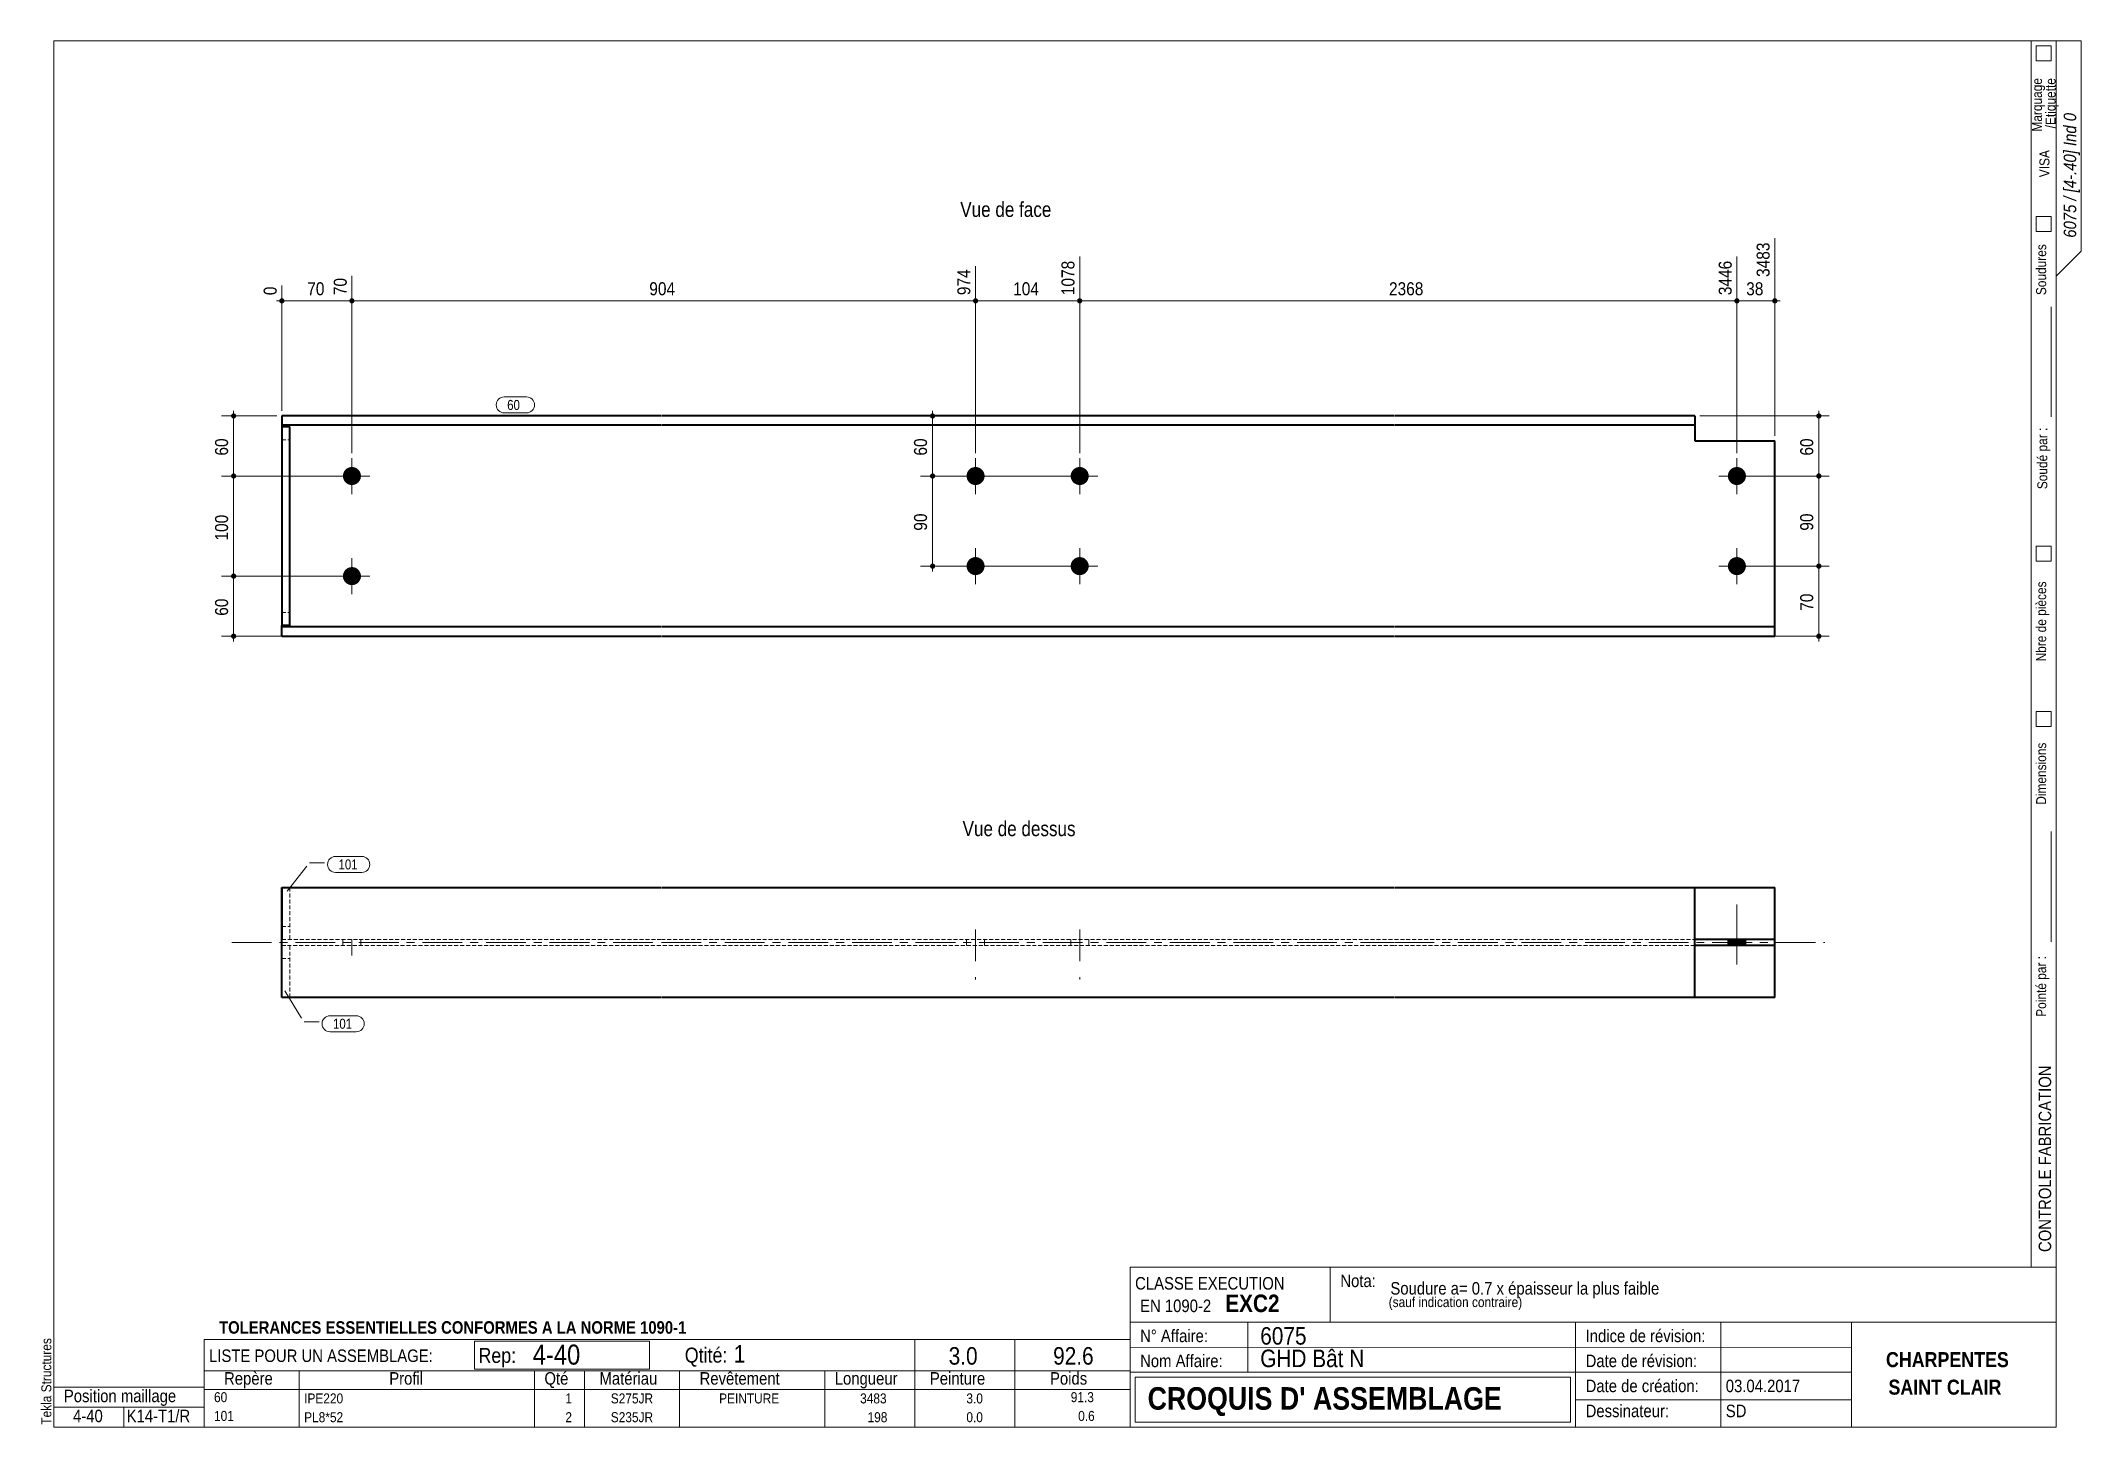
# Model space of a CAD drawing. Header units: millimetres. Extents: x 2 to 410, y 5 to 282.
import ezdxf

# ---------------------------------------------------------------- set-up
doc = ezdxf.new("R2010")
doc.units = ezdxf.units.MM
for name, pattern in [('AXES', [12.7, 7.9375, -1.5875, 1.5875, -1.5875]), ('CACHE2', [1.190625, 0.79375, -0.396875]), ('INTERROMPUX2', [9.525, 6.35, -3.175])]:
    doc.linetypes.add(name, pattern=pattern)
for name, color, linetype, lineweight in [('Autre type objet', 1, 'Continuous', 0), ('Axe', 1, 'Continuous', 0), ('Boulon', 7, 'Continuous', 0), ('Cache', 7, 'Continuous', 0), ('Cotation', 7, 'Continuous', 0), ('Feuille dessin', 5, 'Continuous', 0), ('Piece', 2, 'Continuous', 0), ('Repère pièce', 3, 'Continuous', 0)]:
    doc.layers.add(name, color=color, linetype=linetype, lineweight=lineweight)
doc.styles.add('ARIAL', font='ARIAL.TTF')
doc.styles.add('ARIAL_BOLD', font='ARIALBD.TTF')
doc.styles.add('ARIAL_ITALIC', font='ARIALI.TTF')
doc.styles.add('ARIAL_NARROW', font='ARIAL.TTF')
doc.styles.add('COMIC_SANS_MS', font='COMIC.TTF')

# ---------------------------------------------------------------- blocks, each defined once
blk = doc.blocks.new('*A1')
at = {"layer": 'Boulon'}
for points in [[(190.93, 195), (190.93, 194.96), (190.93, 194.91), (190.92, 194.87), (190.92, 194.82), (190.91, 194.78), (190.9, 194.74), (190.9, 194.69), (190.89, 194.65), (190.88, 194.61), (190.87, 194.56), (190.85, 194.52), (190.84, 194.48), (190.83, 194.44), (190.81, 194.4), (190.79, 194.36), (190.78, 194.32), (190.76, 194.27), (190.74, 194.24), (190.72, 194.2), (190.7, 194.16), (190.68, 194.12), (190.65, 194.08), (190.63, 194.04), (190.6, 194.01), (190.58, 193.97), (190.55, 193.94), (190.52, 193.9), (190.49, 193.87), (190.46, 193.84), (190.43, 193.8), (190.4, 193.77), (190.37, 193.74), (190.34, 193.71), (190.31, 193.68), (190.27, 193.65), (190.24, 193.63), (190.2, 193.6), (190.17, 193.57), (190.13, 193.55), (190.09, 193.52), (190.06, 193.5), (190.02, 193.48), (189.98, 193.46), (189.94, 193.44), (189.9, 193.42), (189.86, 193.4), (189.82, 193.38), (189.78, 193.37), (189.74, 193.35), (189.7, 193.34), (189.65, 193.32), (189.61, 193.31), (189.57, 193.3), (189.53, 193.29), (189.48, 193.28), (189.44, 193.27), (189.4, 193.26), (189.35, 193.26), (189.31, 193.25), (189.26, 193.25), (189.22, 193.25), (189.18, 193.25), (189.13, 193.24), (189.09, 193.25), (189.04, 193.25), (189, 193.25), (188.95, 193.25), (188.91, 193.26), (188.87, 193.26), (188.82, 193.27), (188.78, 193.28), (188.74, 193.29), (188.69, 193.3), (188.65, 193.31), (188.61, 193.32), (188.57, 193.34), (188.52, 193.35), (188.48, 193.37), (188.44, 193.38), (188.4, 193.4), (188.36, 193.42), (188.32, 193.44), (188.28, 193.46), (188.24, 193.48), (188.21, 193.5), (188.17, 193.52), (188.13, 193.55), (188.09, 193.57), (188.06, 193.6), (188.02, 193.63), (187.99, 193.65), (187.96, 193.68), (187.92, 193.71), (187.89, 193.74), (187.86, 193.77), (187.83, 193.8), (187.8, 193.84), (187.77, 193.87), (187.74, 193.9), (187.71, 193.94), (187.69, 193.97), (187.66, 194.01), (187.63, 194.04), (187.61, 194.08), (187.59, 194.12), (187.57, 194.16), (187.54, 194.2), (187.52, 194.24), (187.5, 194.27), (187.49, 194.32), (187.47, 194.36), (187.45, 194.4), (187.44, 194.44), (187.42, 194.48), (187.41, 194.52), (187.4, 194.56), (187.39, 194.61), (187.38, 194.65), (187.37, 194.69), (187.36, 194.74), (187.35, 194.78), (187.34, 194.82), (187.34, 194.87), (187.34, 194.91), (187.33, 194.96), (187.33, 195), (187.33, 195.04), (187.33, 195.09), (187.33, 195.13), (187.34, 195.18), (187.34, 195.22), (187.34, 195.26), (187.35, 195.31), (187.36, 195.35), (187.37, 195.4), (187.38, 195.44), (187.39, 195.48), (187.4, 195.52), (187.41, 195.57), (187.42, 195.61), (187.44, 195.65), (187.45, 195.69), (187.47, 195.73), (187.49, 195.77), (187.5, 195.81), (187.52, 195.85), (187.54, 195.89), (187.57, 195.93), (187.59, 195.97), (187.61, 196.01), (187.63, 196.04), (187.66, 196.08), (187.69, 196.12), (187.71, 196.15), (187.74, 196.19), (187.77, 196.22), (187.8, 196.25), (187.83, 196.29), (187.86, 196.32), (187.89, 196.35), (187.92, 196.38), (187.96, 196.41), (187.99, 196.44), (188.02, 196.46), (188.06, 196.49), (188.09, 196.52), (188.13, 196.54), (188.17, 196.57), (188.21, 196.59), (188.24, 196.61), (188.28, 196.63), (188.32, 196.65), (188.36, 196.67), (188.4, 196.69), (188.44, 196.71), (188.48, 196.72), (188.52, 196.74), (188.57, 196.75), (188.61, 196.77), (188.65, 196.78), (188.69, 196.79), (188.74, 196.8), (188.78, 196.81), (188.82, 196.82), (188.87, 196.83), (188.91, 196.83), (188.95, 196.84), (189, 196.84), (189.04, 196.84), (189.09, 196.84), (189.13, 196.84), (189.18, 196.84), (189.22, 196.84), (189.26, 196.84), (189.31, 196.84), (189.35, 196.83), (189.4, 196.83), (189.44, 196.82), (189.48, 196.81), (189.53, 196.8), (189.57, 196.79), (189.61, 196.78), (189.65, 196.77), (189.7, 196.75), (189.74, 196.74), (189.78, 196.72), (189.82, 196.71), (189.86, 196.69), (189.9, 196.67), (189.94, 196.65), (189.98, 196.63), (190.02, 196.61), (190.06, 196.59), (190.09, 196.57), (190.13, 196.54), (190.17, 196.52), (190.2, 196.49), (190.24, 196.46), (190.27, 196.44), (190.31, 196.41), (190.34, 196.38), (190.37, 196.35), (190.4, 196.32), (190.43, 196.29), (190.46, 196.25), (190.49, 196.22), (190.52, 196.19), (190.55, 196.15), (190.58, 196.12), (190.6, 196.08), (190.63, 196.04), (190.65, 196.01), (190.68, 195.97), (190.7, 195.93), (190.72, 195.89), (190.74, 195.85), (190.76, 195.81), (190.78, 195.77), (190.79, 195.73), (190.81, 195.69), (190.83, 195.65), (190.84, 195.61), (190.85, 195.57), (190.87, 195.52), (190.88, 195.48), (190.89, 195.44), (190.9, 195.4), (190.9, 195.35), (190.91, 195.31), (190.92, 195.26), (190.92, 195.22), (190.93, 195.18), (190.93, 195.13), (190.93, 195.09), (190.93, 195.04)], [(190.93, 177), (190.93, 176.96), (190.93, 176.91), (190.92, 176.87), (190.92, 176.82), (190.91, 176.78), (190.9, 176.74), (190.9, 176.69), (190.89, 176.65), (190.88, 176.61), (190.87, 176.56), (190.85, 176.52), (190.84, 176.48), (190.83, 176.44), (190.81, 176.4), (190.79, 176.36), (190.78, 176.32), (190.76, 176.27), (190.74, 176.24), (190.72, 176.2), (190.7, 176.16), (190.68, 176.12), (190.65, 176.08), (190.63, 176.04), (190.6, 176.01), (190.58, 175.97), (190.55, 175.94), (190.52, 175.9), (190.49, 175.87), (190.46, 175.84), (190.43, 175.8), (190.4, 175.77), (190.37, 175.74), (190.34, 175.71), (190.31, 175.68), (190.27, 175.65), (190.24, 175.63), (190.2, 175.6), (190.17, 175.57), (190.13, 175.55), (190.09, 175.52), (190.06, 175.5), (190.02, 175.48), (189.98, 175.46), (189.94, 175.44), (189.9, 175.42), (189.86, 175.4), (189.82, 175.38), (189.78, 175.37), (189.74, 175.35), (189.7, 175.34), (189.65, 175.32), (189.61, 175.31), (189.57, 175.3), (189.53, 175.29), (189.48, 175.28), (189.44, 175.27), (189.4, 175.26), (189.35, 175.26), (189.31, 175.25), (189.26, 175.25), (189.22, 175.25), (189.18, 175.25), (189.13, 175.24), (189.09, 175.25), (189.04, 175.25), (189, 175.25), (188.95, 175.25), (188.91, 175.26), (188.87, 175.26), (188.82, 175.27), (188.78, 175.28), (188.74, 175.29), (188.69, 175.3), (188.65, 175.31), (188.61, 175.32), (188.57, 175.34), (188.52, 175.35), (188.48, 175.37), (188.44, 175.38), (188.4, 175.4), (188.36, 175.42), (188.32, 175.44), (188.28, 175.46), (188.24, 175.48), (188.21, 175.5), (188.17, 175.52), (188.13, 175.55), (188.09, 175.57), (188.06, 175.6), (188.02, 175.63), (187.99, 175.65), (187.96, 175.68), (187.92, 175.71), (187.89, 175.74), (187.86, 175.77), (187.83, 175.8), (187.8, 175.84), (187.77, 175.87), (187.74, 175.9), (187.71, 175.94), (187.69, 175.97), (187.66, 176.01), (187.63, 176.04), (187.61, 176.08), (187.59, 176.12), (187.57, 176.16), (187.54, 176.2), (187.52, 176.24), (187.5, 176.27), (187.49, 176.32), (187.47, 176.36), (187.45, 176.4), (187.44, 176.44), (187.42, 176.48), (187.41, 176.52), (187.4, 176.56), (187.39, 176.61), (187.38, 176.65), (187.37, 176.69), (187.36, 176.74), (187.35, 176.78), (187.34, 176.82), (187.34, 176.87), (187.34, 176.91), (187.33, 176.96), (187.33, 177), (187.33, 177.04), (187.33, 177.09), (187.33, 177.13), (187.34, 177.18), (187.34, 177.22), (187.34, 177.26), (187.35, 177.31), (187.36, 177.35), (187.37, 177.4), (187.38, 177.44), (187.39, 177.48), (187.4, 177.52), (187.41, 177.57), (187.42, 177.61), (187.44, 177.65), (187.45, 177.69), (187.47, 177.73), (187.49, 177.77), (187.5, 177.81), (187.52, 177.85), (187.54, 177.89), (187.57, 177.93), (187.59, 177.97), (187.61, 178.01), (187.63, 178.04), (187.66, 178.08), (187.69, 178.12), (187.71, 178.15), (187.74, 178.19), (187.77, 178.22), (187.8, 178.25), (187.83, 178.29), (187.86, 178.32), (187.89, 178.35), (187.92, 178.38), (187.96, 178.41), (187.99, 178.44), (188.02, 178.46), (188.06, 178.49), (188.09, 178.52), (188.13, 178.54), (188.17, 178.57), (188.21, 178.59), (188.24, 178.61), (188.28, 178.63), (188.32, 178.65), (188.36, 178.67), (188.4, 178.69), (188.44, 178.71), (188.48, 178.72), (188.52, 178.74), (188.57, 178.75), (188.61, 178.77), (188.65, 178.78), (188.69, 178.79), (188.74, 178.8), (188.78, 178.81), (188.82, 178.82), (188.87, 178.83), (188.91, 178.83), (188.95, 178.84), (189, 178.84), (189.04, 178.84), (189.09, 178.84), (189.13, 178.84), (189.18, 178.84), (189.22, 178.84), (189.26, 178.84), (189.31, 178.84), (189.35, 178.83), (189.4, 178.83), (189.44, 178.82), (189.48, 178.81), (189.53, 178.8), (189.57, 178.79), (189.61, 178.78), (189.65, 178.77), (189.7, 178.75), (189.74, 178.74), (189.78, 178.72), (189.82, 178.71), (189.86, 178.69), (189.9, 178.67), (189.94, 178.65), (189.98, 178.63), (190.02, 178.61), (190.06, 178.59), (190.09, 178.57), (190.13, 178.54), (190.17, 178.52), (190.2, 178.49), (190.24, 178.46), (190.27, 178.44), (190.31, 178.41), (190.34, 178.38), (190.37, 178.35), (190.4, 178.32), (190.43, 178.29), (190.46, 178.25), (190.49, 178.22), (190.52, 178.19), (190.55, 178.15), (190.58, 178.12), (190.6, 178.08), (190.63, 178.04), (190.65, 178.01), (190.68, 177.97), (190.7, 177.93), (190.72, 177.89), (190.74, 177.85), (190.76, 177.81), (190.78, 177.77), (190.79, 177.73), (190.81, 177.69), (190.83, 177.65), (190.84, 177.61), (190.85, 177.57), (190.87, 177.52), (190.88, 177.48), (190.89, 177.44), (190.9, 177.4), (190.9, 177.35), (190.91, 177.31), (190.92, 177.26), (190.92, 177.22), (190.93, 177.18), (190.93, 177.13), (190.93, 177.09), (190.93, 177.04)]]:
    blk.add_hatch(color=256, dxfattribs=at).paths.add_polyline_path(points, flags=17)
at = {"layer": 'Boulon', "linetype": 'Continuous', "lineweight": 0}
for p, q in [((189.13, 198.64), (189.13, 191.44)), ((192.73, 195.04), (185.53, 195.04)), ((189.13, 180.64), (189.13, 173.44)), ((192.73, 177.04), (185.53, 177.04))]:
    blk.add_line(p, q, dxfattribs=at)
blk = doc.blocks.new('*A2')
at = {"layer": 'Boulon'}
for points in [[(211.73, 195), (211.73, 194.96), (211.73, 194.91), (211.72, 194.87), (211.72, 194.82), (211.71, 194.78), (211.7, 194.74), (211.7, 194.69), (211.69, 194.65), (211.68, 194.61), (211.67, 194.56), (211.65, 194.52), (211.64, 194.48), (211.63, 194.44), (211.61, 194.4), (211.59, 194.36), (211.58, 194.32), (211.56, 194.27), (211.54, 194.24), (211.52, 194.2), (211.5, 194.16), (211.48, 194.12), (211.45, 194.08), (211.43, 194.04), (211.4, 194.01), (211.38, 193.97), (211.35, 193.94), (211.32, 193.9), (211.29, 193.87), (211.26, 193.84), (211.23, 193.8), (211.2, 193.77), (211.17, 193.74), (211.14, 193.71), (211.11, 193.68), (211.07, 193.65), (211.04, 193.63), (211, 193.6), (210.97, 193.57), (210.93, 193.55), (210.89, 193.52), (210.86, 193.5), (210.82, 193.48), (210.78, 193.46), (210.74, 193.44), (210.7, 193.42), (210.66, 193.4), (210.62, 193.38), (210.58, 193.37), (210.54, 193.35), (210.5, 193.34), (210.45, 193.32), (210.41, 193.31), (210.37, 193.3), (210.33, 193.29), (210.28, 193.28), (210.24, 193.27), (210.2, 193.26), (210.15, 193.26), (210.11, 193.25), (210.06, 193.25), (210.02, 193.25), (209.98, 193.25), (209.93, 193.24), (209.89, 193.25), (209.84, 193.25), (209.8, 193.25), (209.75, 193.25), (209.71, 193.26), (209.67, 193.26), (209.62, 193.27), (209.58, 193.28), (209.54, 193.29), (209.49, 193.3), (209.45, 193.31), (209.41, 193.32), (209.37, 193.34), (209.32, 193.35), (209.28, 193.37), (209.24, 193.38), (209.2, 193.4), (209.16, 193.42), (209.12, 193.44), (209.08, 193.46), (209.04, 193.48), (209.01, 193.5), (208.97, 193.52), (208.93, 193.55), (208.89, 193.57), (208.86, 193.6), (208.82, 193.63), (208.79, 193.65), (208.76, 193.68), (208.72, 193.71), (208.69, 193.74), (208.66, 193.77), (208.63, 193.8), (208.6, 193.84), (208.57, 193.87), (208.54, 193.9), (208.51, 193.94), (208.49, 193.97), (208.46, 194.01), (208.43, 194.04), (208.41, 194.08), (208.39, 194.12), (208.37, 194.16), (208.34, 194.2), (208.32, 194.24), (208.3, 194.27), (208.29, 194.32), (208.27, 194.36), (208.25, 194.4), (208.24, 194.44), (208.22, 194.48), (208.21, 194.52), (208.2, 194.56), (208.19, 194.61), (208.18, 194.65), (208.17, 194.69), (208.16, 194.74), (208.15, 194.78), (208.14, 194.82), (208.14, 194.87), (208.14, 194.91), (208.13, 194.96), (208.13, 195), (208.13, 195.04), (208.13, 195.09), (208.13, 195.13), (208.14, 195.18), (208.14, 195.22), (208.14, 195.26), (208.15, 195.31), (208.16, 195.35), (208.17, 195.4), (208.18, 195.44), (208.19, 195.48), (208.2, 195.52), (208.21, 195.57), (208.22, 195.61), (208.24, 195.65), (208.25, 195.69), (208.27, 195.73), (208.29, 195.77), (208.3, 195.81), (208.32, 195.85), (208.34, 195.89), (208.37, 195.93), (208.39, 195.97), (208.41, 196.01), (208.43, 196.04), (208.46, 196.08), (208.49, 196.12), (208.51, 196.15), (208.54, 196.19), (208.57, 196.22), (208.6, 196.25), (208.63, 196.29), (208.66, 196.32), (208.69, 196.35), (208.72, 196.38), (208.76, 196.41), (208.79, 196.44), (208.82, 196.46), (208.86, 196.49), (208.89, 196.52), (208.93, 196.54), (208.97, 196.57), (209.01, 196.59), (209.04, 196.61), (209.08, 196.63), (209.12, 196.65), (209.16, 196.67), (209.2, 196.69), (209.24, 196.71), (209.28, 196.72), (209.32, 196.74), (209.37, 196.75), (209.41, 196.77), (209.45, 196.78), (209.49, 196.79), (209.54, 196.8), (209.58, 196.81), (209.62, 196.82), (209.67, 196.83), (209.71, 196.83), (209.75, 196.84), (209.8, 196.84), (209.84, 196.84), (209.89, 196.84), (209.93, 196.84), (209.98, 196.84), (210.02, 196.84), (210.06, 196.84), (210.11, 196.84), (210.15, 196.83), (210.2, 196.83), (210.24, 196.82), (210.28, 196.81), (210.33, 196.8), (210.37, 196.79), (210.41, 196.78), (210.45, 196.77), (210.5, 196.75), (210.54, 196.74), (210.58, 196.72), (210.62, 196.71), (210.66, 196.69), (210.7, 196.67), (210.74, 196.65), (210.78, 196.63), (210.82, 196.61), (210.86, 196.59), (210.89, 196.57), (210.93, 196.54), (210.97, 196.52), (211, 196.49), (211.04, 196.46), (211.07, 196.44), (211.11, 196.41), (211.14, 196.38), (211.17, 196.35), (211.2, 196.32), (211.23, 196.29), (211.26, 196.25), (211.29, 196.22), (211.32, 196.19), (211.35, 196.15), (211.38, 196.12), (211.4, 196.08), (211.43, 196.04), (211.45, 196.01), (211.48, 195.97), (211.5, 195.93), (211.52, 195.89), (211.54, 195.85), (211.56, 195.81), (211.58, 195.77), (211.59, 195.73), (211.61, 195.69), (211.63, 195.65), (211.64, 195.61), (211.65, 195.57), (211.67, 195.52), (211.68, 195.48), (211.69, 195.44), (211.7, 195.4), (211.7, 195.35), (211.71, 195.31), (211.72, 195.26), (211.72, 195.22), (211.73, 195.18), (211.73, 195.13), (211.73, 195.09), (211.73, 195.04)], [(211.73, 177), (211.73, 176.96), (211.73, 176.91), (211.72, 176.87), (211.72, 176.82), (211.71, 176.78), (211.7, 176.74), (211.7, 176.69), (211.69, 176.65), (211.68, 176.61), (211.67, 176.56), (211.65, 176.52), (211.64, 176.48), (211.63, 176.44), (211.61, 176.4), (211.59, 176.36), (211.58, 176.32), (211.56, 176.27), (211.54, 176.24), (211.52, 176.2), (211.5, 176.16), (211.48, 176.12), (211.45, 176.08), (211.43, 176.04), (211.4, 176.01), (211.38, 175.97), (211.35, 175.94), (211.32, 175.9), (211.29, 175.87), (211.26, 175.84), (211.23, 175.8), (211.2, 175.77), (211.17, 175.74), (211.14, 175.71), (211.11, 175.68), (211.07, 175.65), (211.04, 175.63), (211, 175.6), (210.97, 175.57), (210.93, 175.55), (210.89, 175.52), (210.86, 175.5), (210.82, 175.48), (210.78, 175.46), (210.74, 175.44), (210.7, 175.42), (210.66, 175.4), (210.62, 175.38), (210.58, 175.37), (210.54, 175.35), (210.5, 175.34), (210.45, 175.32), (210.41, 175.31), (210.37, 175.3), (210.33, 175.29), (210.28, 175.28), (210.24, 175.27), (210.2, 175.26), (210.15, 175.26), (210.11, 175.25), (210.06, 175.25), (210.02, 175.25), (209.98, 175.25), (209.93, 175.24), (209.89, 175.25), (209.84, 175.25), (209.8, 175.25), (209.75, 175.25), (209.71, 175.26), (209.67, 175.26), (209.62, 175.27), (209.58, 175.28), (209.54, 175.29), (209.49, 175.3), (209.45, 175.31), (209.41, 175.32), (209.37, 175.34), (209.32, 175.35), (209.28, 175.37), (209.24, 175.38), (209.2, 175.4), (209.16, 175.42), (209.12, 175.44), (209.08, 175.46), (209.04, 175.48), (209.01, 175.5), (208.97, 175.52), (208.93, 175.55), (208.89, 175.57), (208.86, 175.6), (208.82, 175.63), (208.79, 175.65), (208.76, 175.68), (208.72, 175.71), (208.69, 175.74), (208.66, 175.77), (208.63, 175.8), (208.6, 175.84), (208.57, 175.87), (208.54, 175.9), (208.51, 175.94), (208.49, 175.97), (208.46, 176.01), (208.43, 176.04), (208.41, 176.08), (208.39, 176.12), (208.37, 176.16), (208.34, 176.2), (208.32, 176.24), (208.3, 176.27), (208.29, 176.32), (208.27, 176.36), (208.25, 176.4), (208.24, 176.44), (208.22, 176.48), (208.21, 176.52), (208.2, 176.56), (208.19, 176.61), (208.18, 176.65), (208.17, 176.69), (208.16, 176.74), (208.15, 176.78), (208.14, 176.82), (208.14, 176.87), (208.14, 176.91), (208.13, 176.96), (208.13, 177), (208.13, 177.04), (208.13, 177.09), (208.13, 177.13), (208.14, 177.18), (208.14, 177.22), (208.14, 177.26), (208.15, 177.31), (208.16, 177.35), (208.17, 177.4), (208.18, 177.44), (208.19, 177.48), (208.2, 177.52), (208.21, 177.57), (208.22, 177.61), (208.24, 177.65), (208.25, 177.69), (208.27, 177.73), (208.29, 177.77), (208.3, 177.81), (208.32, 177.85), (208.34, 177.89), (208.37, 177.93), (208.39, 177.97), (208.41, 178.01), (208.43, 178.04), (208.46, 178.08), (208.49, 178.12), (208.51, 178.15), (208.54, 178.19), (208.57, 178.22), (208.6, 178.25), (208.63, 178.29), (208.66, 178.32), (208.69, 178.35), (208.72, 178.38), (208.76, 178.41), (208.79, 178.44), (208.82, 178.46), (208.86, 178.49), (208.89, 178.52), (208.93, 178.54), (208.97, 178.57), (209.01, 178.59), (209.04, 178.61), (209.08, 178.63), (209.12, 178.65), (209.16, 178.67), (209.2, 178.69), (209.24, 178.71), (209.28, 178.72), (209.32, 178.74), (209.37, 178.75), (209.41, 178.77), (209.45, 178.78), (209.49, 178.79), (209.54, 178.8), (209.58, 178.81), (209.62, 178.82), (209.67, 178.83), (209.71, 178.83), (209.75, 178.84), (209.8, 178.84), (209.84, 178.84), (209.89, 178.84), (209.93, 178.84), (209.98, 178.84), (210.02, 178.84), (210.06, 178.84), (210.11, 178.84), (210.15, 178.83), (210.2, 178.83), (210.24, 178.82), (210.28, 178.81), (210.33, 178.8), (210.37, 178.79), (210.41, 178.78), (210.45, 178.77), (210.5, 178.75), (210.54, 178.74), (210.58, 178.72), (210.62, 178.71), (210.66, 178.69), (210.7, 178.67), (210.74, 178.65), (210.78, 178.63), (210.82, 178.61), (210.86, 178.59), (210.89, 178.57), (210.93, 178.54), (210.97, 178.52), (211, 178.49), (211.04, 178.46), (211.07, 178.44), (211.11, 178.41), (211.14, 178.38), (211.17, 178.35), (211.2, 178.32), (211.23, 178.29), (211.26, 178.25), (211.29, 178.22), (211.32, 178.19), (211.35, 178.15), (211.38, 178.12), (211.4, 178.08), (211.43, 178.04), (211.45, 178.01), (211.48, 177.97), (211.5, 177.93), (211.52, 177.89), (211.54, 177.85), (211.56, 177.81), (211.58, 177.77), (211.59, 177.73), (211.61, 177.69), (211.63, 177.65), (211.64, 177.61), (211.65, 177.57), (211.67, 177.52), (211.68, 177.48), (211.69, 177.44), (211.7, 177.4), (211.7, 177.35), (211.71, 177.31), (211.72, 177.26), (211.72, 177.22), (211.73, 177.18), (211.73, 177.13), (211.73, 177.09), (211.73, 177.04)]]:
    blk.add_hatch(color=256, dxfattribs=at).paths.add_polyline_path(points, flags=17)
at = {"layer": 'Boulon', "linetype": 'Continuous', "lineweight": 0}
for p, q in [((209.93, 198.64), (209.93, 191.44)), ((213.53, 195.04), (206.33, 195.04)), ((209.93, 180.64), (209.93, 173.44)), ((213.53, 177.04), (206.33, 177.04))]:
    blk.add_line(p, q, dxfattribs=at)
blk = doc.blocks.new('*A3')
at = {"layer": 'Boulon'}
for points in [[(66.35, 195), (66.34, 194.96), (66.34, 194.91), (66.34, 194.87), (66.33, 194.82), (66.33, 194.78), (66.32, 194.74), (66.31, 194.69), (66.3, 194.65), (66.29, 194.61), (66.28, 194.56), (66.27, 194.52), (66.26, 194.48), (66.24, 194.44), (66.23, 194.4), (66.21, 194.36), (66.19, 194.32), (66.17, 194.27), (66.15, 194.24), (66.13, 194.2), (66.11, 194.16), (66.09, 194.12), (66.07, 194.08), (66.04, 194.04), (66.02, 194.01), (65.99, 193.97), (65.97, 193.94), (65.94, 193.9), (65.91, 193.87), (65.88, 193.84), (65.85, 193.8), (65.82, 193.77), (65.79, 193.74), (65.76, 193.71), (65.72, 193.68), (65.69, 193.65), (65.65, 193.63), (65.62, 193.6), (65.58, 193.57), (65.55, 193.55), (65.51, 193.52), (65.47, 193.5), (65.43, 193.48), (65.4, 193.46), (65.36, 193.44), (65.32, 193.42), (65.28, 193.4), (65.24, 193.38), (65.19, 193.37), (65.15, 193.35), (65.11, 193.34), (65.07, 193.32), (65.03, 193.31), (64.98, 193.3), (64.94, 193.29), (64.9, 193.28), (64.85, 193.27), (64.81, 193.26), (64.77, 193.26), (64.72, 193.25), (64.68, 193.25), (64.64, 193.25), (64.59, 193.25), (64.55, 193.24), (64.5, 193.25), (64.46, 193.25), (64.41, 193.25), (64.37, 193.25), (64.33, 193.26), (64.28, 193.26), (64.24, 193.27), (64.2, 193.28), (64.15, 193.29), (64.11, 193.3), (64.07, 193.31), (64.02, 193.32), (63.98, 193.34), (63.94, 193.35), (63.9, 193.37), (63.86, 193.38), (63.82, 193.4), (63.78, 193.42), (63.74, 193.44), (63.7, 193.46), (63.66, 193.48), (63.62, 193.5), (63.58, 193.52), (63.55, 193.55), (63.51, 193.57), (63.47, 193.6), (63.44, 193.63), (63.41, 193.65), (63.37, 193.68), (63.34, 193.71), (63.31, 193.74), (63.27, 193.77), (63.24, 193.8), (63.21, 193.84), (63.18, 193.87), (63.16, 193.9), (63.13, 193.94), (63.1, 193.97), (63.08, 194.01), (63.05, 194.04), (63.03, 194.08), (63, 194.12), (62.98, 194.16), (62.96, 194.2), (62.94, 194.24), (62.92, 194.27), (62.9, 194.32), (62.88, 194.36), (62.87, 194.4), (62.85, 194.44), (62.84, 194.48), (62.82, 194.52), (62.81, 194.56), (62.8, 194.61), (62.79, 194.65), (62.78, 194.69), (62.77, 194.74), (62.77, 194.78), (62.76, 194.82), (62.76, 194.87), (62.75, 194.91), (62.75, 194.96), (62.75, 195), (62.75, 195.04), (62.75, 195.09), (62.75, 195.13), (62.75, 195.18), (62.76, 195.22), (62.76, 195.26), (62.77, 195.31), (62.77, 195.35), (62.78, 195.4), (62.79, 195.44), (62.8, 195.48), (62.81, 195.52), (62.82, 195.57), (62.84, 195.61), (62.85, 195.65), (62.87, 195.69), (62.88, 195.73), (62.9, 195.77), (62.92, 195.81), (62.94, 195.85), (62.96, 195.89), (62.98, 195.93), (63, 195.97), (63.03, 196.01), (63.05, 196.04), (63.08, 196.08), (63.1, 196.12), (63.13, 196.15), (63.16, 196.19), (63.18, 196.22), (63.21, 196.25), (63.24, 196.29), (63.27, 196.32), (63.31, 196.35), (63.34, 196.38), (63.37, 196.41), (63.41, 196.44), (63.44, 196.46), (63.47, 196.49), (63.51, 196.52), (63.55, 196.54), (63.58, 196.57), (63.62, 196.59), (63.66, 196.61), (63.7, 196.63), (63.74, 196.65), (63.78, 196.67), (63.82, 196.69), (63.86, 196.71), (63.9, 196.72), (63.94, 196.74), (63.98, 196.75), (64.02, 196.77), (64.07, 196.78), (64.11, 196.79), (64.15, 196.8), (64.2, 196.81), (64.24, 196.82), (64.28, 196.83), (64.33, 196.83), (64.37, 196.84), (64.41, 196.84), (64.46, 196.84), (64.5, 196.84), (64.55, 196.84), (64.59, 196.84), (64.64, 196.84), (64.68, 196.84), (64.72, 196.84), (64.77, 196.83), (64.81, 196.83), (64.85, 196.82), (64.9, 196.81), (64.94, 196.8), (64.98, 196.79), (65.03, 196.78), (65.07, 196.77), (65.11, 196.75), (65.15, 196.74), (65.19, 196.72), (65.24, 196.71), (65.28, 196.69), (65.32, 196.67), (65.36, 196.65), (65.4, 196.63), (65.43, 196.61), (65.47, 196.59), (65.51, 196.57), (65.55, 196.54), (65.58, 196.52), (65.62, 196.49), (65.65, 196.46), (65.69, 196.44), (65.72, 196.41), (65.76, 196.38), (65.79, 196.35), (65.82, 196.32), (65.85, 196.29), (65.88, 196.25), (65.91, 196.22), (65.94, 196.19), (65.97, 196.15), (65.99, 196.12), (66.02, 196.08), (66.04, 196.04), (66.07, 196.01), (66.09, 195.97), (66.11, 195.93), (66.13, 195.89), (66.15, 195.85), (66.17, 195.81), (66.19, 195.77), (66.21, 195.73), (66.23, 195.69), (66.24, 195.65), (66.26, 195.61), (66.27, 195.57), (66.28, 195.52), (66.29, 195.48), (66.3, 195.44), (66.31, 195.4), (66.32, 195.35), (66.33, 195.31), (66.33, 195.26), (66.34, 195.22), (66.34, 195.18), (66.34, 195.13), (66.35, 195.09), (66.35, 195.04)], [(66.35, 175), (66.34, 174.96), (66.34, 174.91), (66.34, 174.87), (66.33, 174.82), (66.33, 174.78), (66.32, 174.74), (66.31, 174.69), (66.3, 174.65), (66.29, 174.61), (66.28, 174.56), (66.27, 174.52), (66.26, 174.48), (66.24, 174.44), (66.23, 174.4), (66.21, 174.36), (66.19, 174.32), (66.17, 174.27), (66.15, 174.24), (66.13, 174.2), (66.11, 174.16), (66.09, 174.12), (66.07, 174.08), (66.04, 174.04), (66.02, 174.01), (65.99, 173.97), (65.97, 173.94), (65.94, 173.9), (65.91, 173.87), (65.88, 173.84), (65.85, 173.8), (65.82, 173.77), (65.79, 173.74), (65.76, 173.71), (65.72, 173.68), (65.69, 173.65), (65.65, 173.63), (65.62, 173.6), (65.58, 173.57), (65.55, 173.55), (65.51, 173.52), (65.47, 173.5), (65.43, 173.48), (65.4, 173.46), (65.36, 173.44), (65.32, 173.42), (65.28, 173.4), (65.24, 173.38), (65.19, 173.37), (65.15, 173.35), (65.11, 173.34), (65.07, 173.32), (65.03, 173.31), (64.98, 173.3), (64.94, 173.29), (64.9, 173.28), (64.85, 173.27), (64.81, 173.26), (64.77, 173.26), (64.72, 173.25), (64.68, 173.25), (64.64, 173.25), (64.59, 173.25), (64.55, 173.24), (64.5, 173.25), (64.46, 173.25), (64.41, 173.25), (64.37, 173.25), (64.33, 173.26), (64.28, 173.26), (64.24, 173.27), (64.2, 173.28), (64.15, 173.29), (64.11, 173.3), (64.07, 173.31), (64.02, 173.32), (63.98, 173.34), (63.94, 173.35), (63.9, 173.37), (63.86, 173.38), (63.82, 173.4), (63.78, 173.42), (63.74, 173.44), (63.7, 173.46), (63.66, 173.48), (63.62, 173.5), (63.58, 173.52), (63.55, 173.55), (63.51, 173.57), (63.47, 173.6), (63.44, 173.63), (63.41, 173.65), (63.37, 173.68), (63.34, 173.71), (63.31, 173.74), (63.27, 173.77), (63.24, 173.8), (63.21, 173.84), (63.18, 173.87), (63.16, 173.9), (63.13, 173.94), (63.1, 173.97), (63.08, 174.01), (63.05, 174.04), (63.03, 174.08), (63, 174.12), (62.98, 174.16), (62.96, 174.2), (62.94, 174.24), (62.92, 174.27), (62.9, 174.32), (62.88, 174.36), (62.87, 174.4), (62.85, 174.44), (62.84, 174.48), (62.82, 174.52), (62.81, 174.56), (62.8, 174.61), (62.79, 174.65), (62.78, 174.69), (62.77, 174.74), (62.77, 174.78), (62.76, 174.82), (62.76, 174.87), (62.75, 174.91), (62.75, 174.96), (62.75, 175), (62.75, 175.04), (62.75, 175.09), (62.75, 175.13), (62.75, 175.18), (62.76, 175.22), (62.76, 175.26), (62.77, 175.31), (62.77, 175.35), (62.78, 175.4), (62.79, 175.44), (62.8, 175.48), (62.81, 175.52), (62.82, 175.57), (62.84, 175.61), (62.85, 175.65), (62.87, 175.69), (62.88, 175.73), (62.9, 175.77), (62.92, 175.81), (62.94, 175.85), (62.96, 175.89), (62.98, 175.93), (63, 175.97), (63.03, 176.01), (63.05, 176.04), (63.08, 176.08), (63.1, 176.12), (63.13, 176.15), (63.16, 176.19), (63.18, 176.22), (63.21, 176.25), (63.24, 176.29), (63.27, 176.32), (63.31, 176.35), (63.34, 176.38), (63.37, 176.41), (63.41, 176.44), (63.44, 176.46), (63.47, 176.49), (63.51, 176.52), (63.55, 176.54), (63.58, 176.57), (63.62, 176.59), (63.66, 176.61), (63.7, 176.63), (63.74, 176.65), (63.78, 176.67), (63.82, 176.69), (63.86, 176.71), (63.9, 176.72), (63.94, 176.74), (63.98, 176.75), (64.02, 176.77), (64.07, 176.78), (64.11, 176.79), (64.15, 176.8), (64.2, 176.81), (64.24, 176.82), (64.28, 176.83), (64.33, 176.83), (64.37, 176.84), (64.41, 176.84), (64.46, 176.84), (64.5, 176.84), (64.55, 176.84), (64.59, 176.84), (64.64, 176.84), (64.68, 176.84), (64.72, 176.84), (64.77, 176.83), (64.81, 176.83), (64.85, 176.82), (64.9, 176.81), (64.94, 176.8), (64.98, 176.79), (65.03, 176.78), (65.07, 176.77), (65.11, 176.75), (65.15, 176.74), (65.19, 176.72), (65.24, 176.71), (65.28, 176.69), (65.32, 176.67), (65.36, 176.65), (65.4, 176.63), (65.43, 176.61), (65.47, 176.59), (65.51, 176.57), (65.55, 176.54), (65.58, 176.52), (65.62, 176.49), (65.65, 176.46), (65.69, 176.44), (65.72, 176.41), (65.76, 176.38), (65.79, 176.35), (65.82, 176.32), (65.85, 176.29), (65.88, 176.25), (65.91, 176.22), (65.94, 176.19), (65.97, 176.15), (65.99, 176.12), (66.02, 176.08), (66.04, 176.04), (66.07, 176.01), (66.09, 175.97), (66.11, 175.93), (66.13, 175.89), (66.15, 175.85), (66.17, 175.81), (66.19, 175.77), (66.21, 175.73), (66.23, 175.69), (66.24, 175.65), (66.26, 175.61), (66.27, 175.57), (66.28, 175.52), (66.29, 175.48), (66.3, 175.44), (66.31, 175.4), (66.32, 175.35), (66.33, 175.31), (66.33, 175.26), (66.34, 175.22), (66.34, 175.18), (66.34, 175.13), (66.35, 175.09), (66.35, 175.04)]]:
    blk.add_hatch(color=256, dxfattribs=at).paths.add_polyline_path(points, flags=17)
at = {"layer": 'Boulon', "linetype": 'Continuous', "lineweight": 0}
for p, q in [((64.55, 198.64), (64.55, 191.44)), ((60.95, 195.04), (68.15, 195.04)), ((64.55, 178.64), (64.55, 171.44)), ((60.95, 175.04), (68.15, 175.04))]:
    blk.add_line(p, q, dxfattribs=at)
blk = doc.blocks.new('*A4')
at = {"layer": 'Boulon'}
for points in [[(66.35, 195), (66.34, 194.96), (66.34, 194.91), (66.34, 194.87), (66.33, 194.82), (66.33, 194.78), (66.32, 194.74), (66.31, 194.69), (66.3, 194.65), (66.29, 194.61), (66.28, 194.56), (66.27, 194.52), (66.26, 194.48), (66.24, 194.44), (66.23, 194.4), (66.21, 194.36), (66.19, 194.32), (66.17, 194.27), (66.15, 194.24), (66.13, 194.2), (66.11, 194.16), (66.09, 194.12), (66.07, 194.08), (66.04, 194.04), (66.02, 194.01), (65.99, 193.97), (65.97, 193.94), (65.94, 193.9), (65.91, 193.87), (65.88, 193.84), (65.85, 193.8), (65.82, 193.77), (65.79, 193.74), (65.76, 193.71), (65.72, 193.68), (65.69, 193.65), (65.65, 193.63), (65.62, 193.6), (65.58, 193.57), (65.55, 193.55), (65.51, 193.52), (65.47, 193.5), (65.43, 193.48), (65.4, 193.46), (65.36, 193.44), (65.32, 193.42), (65.28, 193.4), (65.24, 193.38), (65.19, 193.37), (65.15, 193.35), (65.11, 193.34), (65.07, 193.32), (65.03, 193.31), (64.98, 193.3), (64.94, 193.29), (64.9, 193.28), (64.85, 193.27), (64.81, 193.26), (64.77, 193.26), (64.72, 193.25), (64.68, 193.25), (64.64, 193.25), (64.59, 193.25), (64.55, 193.24), (64.5, 193.25), (64.46, 193.25), (64.41, 193.25), (64.37, 193.25), (64.33, 193.26), (64.28, 193.26), (64.24, 193.27), (64.2, 193.28), (64.15, 193.29), (64.11, 193.3), (64.07, 193.31), (64.02, 193.32), (63.98, 193.34), (63.94, 193.35), (63.9, 193.37), (63.86, 193.38), (63.82, 193.4), (63.78, 193.42), (63.74, 193.44), (63.7, 193.46), (63.66, 193.48), (63.62, 193.5), (63.58, 193.52), (63.55, 193.55), (63.51, 193.57), (63.47, 193.6), (63.44, 193.63), (63.41, 193.65), (63.37, 193.68), (63.34, 193.71), (63.31, 193.74), (63.27, 193.77), (63.24, 193.8), (63.21, 193.84), (63.18, 193.87), (63.16, 193.9), (63.13, 193.94), (63.1, 193.97), (63.08, 194.01), (63.05, 194.04), (63.03, 194.08), (63, 194.12), (62.98, 194.16), (62.96, 194.2), (62.94, 194.24), (62.92, 194.27), (62.9, 194.32), (62.88, 194.36), (62.87, 194.4), (62.85, 194.44), (62.84, 194.48), (62.82, 194.52), (62.81, 194.56), (62.8, 194.61), (62.79, 194.65), (62.78, 194.69), (62.77, 194.74), (62.77, 194.78), (62.76, 194.82), (62.76, 194.87), (62.75, 194.91), (62.75, 194.96), (62.75, 195), (62.75, 195.04), (62.75, 195.09), (62.75, 195.13), (62.75, 195.18), (62.76, 195.22), (62.76, 195.26), (62.77, 195.31), (62.77, 195.35), (62.78, 195.4), (62.79, 195.44), (62.8, 195.48), (62.81, 195.52), (62.82, 195.57), (62.84, 195.61), (62.85, 195.65), (62.87, 195.69), (62.88, 195.73), (62.9, 195.77), (62.92, 195.81), (62.94, 195.85), (62.96, 195.89), (62.98, 195.93), (63, 195.97), (63.03, 196.01), (63.05, 196.04), (63.08, 196.08), (63.1, 196.12), (63.13, 196.15), (63.16, 196.19), (63.18, 196.22), (63.21, 196.25), (63.24, 196.29), (63.27, 196.32), (63.31, 196.35), (63.34, 196.38), (63.37, 196.41), (63.41, 196.44), (63.44, 196.46), (63.47, 196.49), (63.51, 196.52), (63.55, 196.54), (63.58, 196.57), (63.62, 196.59), (63.66, 196.61), (63.7, 196.63), (63.74, 196.65), (63.78, 196.67), (63.82, 196.69), (63.86, 196.71), (63.9, 196.72), (63.94, 196.74), (63.98, 196.75), (64.02, 196.77), (64.07, 196.78), (64.11, 196.79), (64.15, 196.8), (64.2, 196.81), (64.24, 196.82), (64.28, 196.83), (64.33, 196.83), (64.37, 196.84), (64.41, 196.84), (64.46, 196.84), (64.5, 196.84), (64.55, 196.84), (64.59, 196.84), (64.64, 196.84), (64.68, 196.84), (64.72, 196.84), (64.77, 196.83), (64.81, 196.83), (64.85, 196.82), (64.9, 196.81), (64.94, 196.8), (64.98, 196.79), (65.03, 196.78), (65.07, 196.77), (65.11, 196.75), (65.15, 196.74), (65.19, 196.72), (65.24, 196.71), (65.28, 196.69), (65.32, 196.67), (65.36, 196.65), (65.4, 196.63), (65.43, 196.61), (65.47, 196.59), (65.51, 196.57), (65.55, 196.54), (65.58, 196.52), (65.62, 196.49), (65.65, 196.46), (65.69, 196.44), (65.72, 196.41), (65.76, 196.38), (65.79, 196.35), (65.82, 196.32), (65.85, 196.29), (65.88, 196.25), (65.91, 196.22), (65.94, 196.19), (65.97, 196.15), (65.99, 196.12), (66.02, 196.08), (66.04, 196.04), (66.07, 196.01), (66.09, 195.97), (66.11, 195.93), (66.13, 195.89), (66.15, 195.85), (66.17, 195.81), (66.19, 195.77), (66.21, 195.73), (66.23, 195.69), (66.24, 195.65), (66.26, 195.61), (66.27, 195.57), (66.28, 195.52), (66.29, 195.48), (66.3, 195.44), (66.31, 195.4), (66.32, 195.35), (66.33, 195.31), (66.33, 195.26), (66.34, 195.22), (66.34, 195.18), (66.34, 195.13), (66.35, 195.09), (66.35, 195.04)], [(66.35, 175), (66.34, 174.96), (66.34, 174.91), (66.34, 174.87), (66.33, 174.82), (66.33, 174.78), (66.32, 174.74), (66.31, 174.69), (66.3, 174.65), (66.29, 174.61), (66.28, 174.56), (66.27, 174.52), (66.26, 174.48), (66.24, 174.44), (66.23, 174.4), (66.21, 174.36), (66.19, 174.32), (66.17, 174.27), (66.15, 174.24), (66.13, 174.2), (66.11, 174.16), (66.09, 174.12), (66.07, 174.08), (66.04, 174.04), (66.02, 174.01), (65.99, 173.97), (65.97, 173.94), (65.94, 173.9), (65.91, 173.87), (65.88, 173.84), (65.85, 173.8), (65.82, 173.77), (65.79, 173.74), (65.76, 173.71), (65.72, 173.68), (65.69, 173.65), (65.65, 173.63), (65.62, 173.6), (65.58, 173.57), (65.55, 173.55), (65.51, 173.52), (65.47, 173.5), (65.43, 173.48), (65.4, 173.46), (65.36, 173.44), (65.32, 173.42), (65.28, 173.4), (65.24, 173.38), (65.19, 173.37), (65.15, 173.35), (65.11, 173.34), (65.07, 173.32), (65.03, 173.31), (64.98, 173.3), (64.94, 173.29), (64.9, 173.28), (64.85, 173.27), (64.81, 173.26), (64.77, 173.26), (64.72, 173.25), (64.68, 173.25), (64.64, 173.25), (64.59, 173.25), (64.55, 173.24), (64.5, 173.25), (64.46, 173.25), (64.41, 173.25), (64.37, 173.25), (64.33, 173.26), (64.28, 173.26), (64.24, 173.27), (64.2, 173.28), (64.15, 173.29), (64.11, 173.3), (64.07, 173.31), (64.02, 173.32), (63.98, 173.34), (63.94, 173.35), (63.9, 173.37), (63.86, 173.38), (63.82, 173.4), (63.78, 173.42), (63.74, 173.44), (63.7, 173.46), (63.66, 173.48), (63.62, 173.5), (63.58, 173.52), (63.55, 173.55), (63.51, 173.57), (63.47, 173.6), (63.44, 173.63), (63.41, 173.65), (63.37, 173.68), (63.34, 173.71), (63.31, 173.74), (63.27, 173.77), (63.24, 173.8), (63.21, 173.84), (63.18, 173.87), (63.16, 173.9), (63.13, 173.94), (63.1, 173.97), (63.08, 174.01), (63.05, 174.04), (63.03, 174.08), (63, 174.12), (62.98, 174.16), (62.96, 174.2), (62.94, 174.24), (62.92, 174.27), (62.9, 174.32), (62.88, 174.36), (62.87, 174.4), (62.85, 174.44), (62.84, 174.48), (62.82, 174.52), (62.81, 174.56), (62.8, 174.61), (62.79, 174.65), (62.78, 174.69), (62.77, 174.74), (62.77, 174.78), (62.76, 174.82), (62.76, 174.87), (62.75, 174.91), (62.75, 174.96), (62.75, 175), (62.75, 175.04), (62.75, 175.09), (62.75, 175.13), (62.75, 175.18), (62.76, 175.22), (62.76, 175.26), (62.77, 175.31), (62.77, 175.35), (62.78, 175.4), (62.79, 175.44), (62.8, 175.48), (62.81, 175.52), (62.82, 175.57), (62.84, 175.61), (62.85, 175.65), (62.87, 175.69), (62.88, 175.73), (62.9, 175.77), (62.92, 175.81), (62.94, 175.85), (62.96, 175.89), (62.98, 175.93), (63, 175.97), (63.03, 176.01), (63.05, 176.04), (63.08, 176.08), (63.1, 176.12), (63.13, 176.15), (63.16, 176.19), (63.18, 176.22), (63.21, 176.25), (63.24, 176.29), (63.27, 176.32), (63.31, 176.35), (63.34, 176.38), (63.37, 176.41), (63.41, 176.44), (63.44, 176.46), (63.47, 176.49), (63.51, 176.52), (63.55, 176.54), (63.58, 176.57), (63.62, 176.59), (63.66, 176.61), (63.7, 176.63), (63.74, 176.65), (63.78, 176.67), (63.82, 176.69), (63.86, 176.71), (63.9, 176.72), (63.94, 176.74), (63.98, 176.75), (64.02, 176.77), (64.07, 176.78), (64.11, 176.79), (64.15, 176.8), (64.2, 176.81), (64.24, 176.82), (64.28, 176.83), (64.33, 176.83), (64.37, 176.84), (64.41, 176.84), (64.46, 176.84), (64.5, 176.84), (64.55, 176.84), (64.59, 176.84), (64.64, 176.84), (64.68, 176.84), (64.72, 176.84), (64.77, 176.83), (64.81, 176.83), (64.85, 176.82), (64.9, 176.81), (64.94, 176.8), (64.98, 176.79), (65.03, 176.78), (65.07, 176.77), (65.11, 176.75), (65.15, 176.74), (65.19, 176.72), (65.24, 176.71), (65.28, 176.69), (65.32, 176.67), (65.36, 176.65), (65.4, 176.63), (65.43, 176.61), (65.47, 176.59), (65.51, 176.57), (65.55, 176.54), (65.58, 176.52), (65.62, 176.49), (65.65, 176.46), (65.69, 176.44), (65.72, 176.41), (65.76, 176.38), (65.79, 176.35), (65.82, 176.32), (65.85, 176.29), (65.88, 176.25), (65.91, 176.22), (65.94, 176.19), (65.97, 176.15), (65.99, 176.12), (66.02, 176.08), (66.04, 176.04), (66.07, 176.01), (66.09, 175.97), (66.11, 175.93), (66.13, 175.89), (66.15, 175.85), (66.17, 175.81), (66.19, 175.77), (66.21, 175.73), (66.23, 175.69), (66.24, 175.65), (66.26, 175.61), (66.27, 175.57), (66.28, 175.52), (66.29, 175.48), (66.3, 175.44), (66.31, 175.4), (66.32, 175.35), (66.33, 175.31), (66.33, 175.26), (66.34, 175.22), (66.34, 175.18), (66.34, 175.13), (66.35, 175.09), (66.35, 175.04)]]:
    blk.add_hatch(color=256, dxfattribs=at).paths.add_polyline_path(points, flags=17)
at = {"layer": 'Boulon', "linetype": 'Continuous', "lineweight": 0}
for p, q in [((64.55, 198.64), (64.55, 191.44)), ((60.95, 195.04), (68.15, 195.04)), ((64.55, 178.64), (64.55, 171.44)), ((60.95, 175.04), (68.15, 175.04))]:
    blk.add_line(p, q, dxfattribs=at)
blk = doc.blocks.new('*A5')
at = {"layer": 'Boulon'}
for points in [[(343.02, 195), (343.02, 194.96), (343.02, 194.91), (343.01, 194.87), (343.01, 194.82), (343, 194.78), (342.99, 194.74), (342.99, 194.69), (342.98, 194.65), (342.97, 194.61), (342.96, 194.56), (342.94, 194.52), (342.93, 194.48), (342.92, 194.44), (342.9, 194.4), (342.88, 194.36), (342.87, 194.32), (342.85, 194.27), (342.83, 194.24), (342.81, 194.2), (342.79, 194.16), (342.76, 194.12), (342.74, 194.08), (342.72, 194.04), (342.69, 194.01), (342.67, 193.97), (342.64, 193.94), (342.61, 193.9), (342.58, 193.87), (342.55, 193.84), (342.52, 193.8), (342.49, 193.77), (342.46, 193.74), (342.43, 193.71), (342.4, 193.68), (342.36, 193.65), (342.33, 193.63), (342.29, 193.6), (342.26, 193.57), (342.22, 193.55), (342.18, 193.52), (342.15, 193.5), (342.11, 193.48), (342.07, 193.46), (342.03, 193.44), (341.99, 193.42), (341.95, 193.4), (341.91, 193.38), (341.87, 193.37), (341.83, 193.35), (341.79, 193.34), (341.74, 193.32), (341.7, 193.31), (341.66, 193.3), (341.61, 193.29), (341.57, 193.28), (341.53, 193.27), (341.48, 193.26), (341.44, 193.26), (341.4, 193.25), (341.35, 193.25), (341.31, 193.25), (341.26, 193.25), (341.22, 193.24), (341.18, 193.25), (341.13, 193.25), (341.09, 193.25), (341.04, 193.25), (341, 193.26), (340.96, 193.26), (340.91, 193.27), (340.87, 193.28), (340.83, 193.29), (340.78, 193.3), (340.74, 193.31), (340.7, 193.32), (340.66, 193.34), (340.61, 193.35), (340.57, 193.37), (340.53, 193.38), (340.49, 193.4), (340.45, 193.42), (340.41, 193.44), (340.37, 193.46), (340.33, 193.48), (340.3, 193.5), (340.26, 193.52), (340.22, 193.55), (340.18, 193.57), (340.15, 193.6), (340.11, 193.63), (340.08, 193.65), (340.04, 193.68), (340.01, 193.71), (339.98, 193.74), (339.95, 193.77), (339.92, 193.8), (339.89, 193.84), (339.86, 193.87), (339.83, 193.9), (339.8, 193.94), (339.77, 193.97), (339.75, 194.01), (339.72, 194.04), (339.7, 194.08), (339.68, 194.12), (339.65, 194.16), (339.63, 194.2), (339.61, 194.24), (339.59, 194.27), (339.57, 194.32), (339.56, 194.36), (339.54, 194.4), (339.53, 194.44), (339.51, 194.48), (339.5, 194.52), (339.49, 194.56), (339.47, 194.61), (339.46, 194.65), (339.46, 194.69), (339.45, 194.74), (339.44, 194.78), (339.43, 194.82), (339.43, 194.87), (339.43, 194.91), (339.42, 194.96), (339.42, 195), (339.42, 195.04), (339.42, 195.09), (339.42, 195.13), (339.43, 195.18), (339.43, 195.22), (339.43, 195.26), (339.44, 195.31), (339.45, 195.35), (339.46, 195.4), (339.46, 195.44), (339.47, 195.48), (339.49, 195.52), (339.5, 195.57), (339.51, 195.61), (339.53, 195.65), (339.54, 195.69), (339.56, 195.73), (339.57, 195.77), (339.59, 195.81), (339.61, 195.85), (339.63, 195.89), (339.65, 195.93), (339.68, 195.97), (339.7, 196.01), (339.72, 196.04), (339.75, 196.08), (339.77, 196.12), (339.8, 196.15), (339.83, 196.19), (339.86, 196.22), (339.89, 196.25), (339.92, 196.29), (339.95, 196.32), (339.98, 196.35), (340.01, 196.38), (340.04, 196.41), (340.08, 196.44), (340.11, 196.46), (340.15, 196.49), (340.18, 196.52), (340.22, 196.54), (340.26, 196.57), (340.3, 196.59), (340.33, 196.61), (340.37, 196.63), (340.41, 196.65), (340.45, 196.67), (340.49, 196.69), (340.53, 196.71), (340.57, 196.72), (340.61, 196.74), (340.66, 196.75), (340.7, 196.77), (340.74, 196.78), (340.78, 196.79), (340.83, 196.8), (340.87, 196.81), (340.91, 196.82), (340.96, 196.83), (341, 196.83), (341.04, 196.84), (341.09, 196.84), (341.13, 196.84), (341.18, 196.84), (341.22, 196.84), (341.26, 196.84), (341.31, 196.84), (341.35, 196.84), (341.4, 196.84), (341.44, 196.83), (341.48, 196.83), (341.53, 196.82), (341.57, 196.81), (341.61, 196.8), (341.66, 196.79), (341.7, 196.78), (341.74, 196.77), (341.79, 196.75), (341.83, 196.74), (341.87, 196.72), (341.91, 196.71), (341.95, 196.69), (341.99, 196.67), (342.03, 196.65), (342.07, 196.63), (342.11, 196.61), (342.15, 196.59), (342.18, 196.57), (342.22, 196.54), (342.26, 196.52), (342.29, 196.49), (342.33, 196.46), (342.36, 196.44), (342.4, 196.41), (342.43, 196.38), (342.46, 196.35), (342.49, 196.32), (342.52, 196.29), (342.55, 196.25), (342.58, 196.22), (342.61, 196.19), (342.64, 196.15), (342.67, 196.12), (342.69, 196.08), (342.72, 196.04), (342.74, 196.01), (342.76, 195.97), (342.79, 195.93), (342.81, 195.89), (342.83, 195.85), (342.85, 195.81), (342.87, 195.77), (342.88, 195.73), (342.9, 195.69), (342.92, 195.65), (342.93, 195.61), (342.94, 195.57), (342.96, 195.52), (342.97, 195.48), (342.98, 195.44), (342.99, 195.4), (342.99, 195.35), (343, 195.31), (343.01, 195.26), (343.01, 195.22), (343.02, 195.18), (343.02, 195.13), (343.02, 195.09), (343.02, 195.04)], [(343.02, 177), (343.02, 176.96), (343.02, 176.91), (343.01, 176.87), (343.01, 176.82), (343, 176.78), (342.99, 176.74), (342.99, 176.69), (342.98, 176.65), (342.97, 176.61), (342.96, 176.56), (342.94, 176.52), (342.93, 176.48), (342.92, 176.44), (342.9, 176.4), (342.88, 176.36), (342.87, 176.32), (342.85, 176.27), (342.83, 176.24), (342.81, 176.2), (342.79, 176.16), (342.76, 176.12), (342.74, 176.08), (342.72, 176.04), (342.69, 176.01), (342.67, 175.97), (342.64, 175.94), (342.61, 175.9), (342.58, 175.87), (342.55, 175.84), (342.52, 175.8), (342.49, 175.77), (342.46, 175.74), (342.43, 175.71), (342.4, 175.68), (342.36, 175.65), (342.33, 175.63), (342.29, 175.6), (342.26, 175.57), (342.22, 175.55), (342.18, 175.52), (342.15, 175.5), (342.11, 175.48), (342.07, 175.46), (342.03, 175.44), (341.99, 175.42), (341.95, 175.4), (341.91, 175.38), (341.87, 175.37), (341.83, 175.35), (341.79, 175.34), (341.74, 175.32), (341.7, 175.31), (341.66, 175.3), (341.61, 175.29), (341.57, 175.28), (341.53, 175.27), (341.48, 175.26), (341.44, 175.26), (341.4, 175.25), (341.35, 175.25), (341.31, 175.25), (341.26, 175.25), (341.22, 175.24), (341.18, 175.25), (341.13, 175.25), (341.09, 175.25), (341.04, 175.25), (341, 175.26), (340.96, 175.26), (340.91, 175.27), (340.87, 175.28), (340.83, 175.29), (340.78, 175.3), (340.74, 175.31), (340.7, 175.32), (340.66, 175.34), (340.61, 175.35), (340.57, 175.37), (340.53, 175.38), (340.49, 175.4), (340.45, 175.42), (340.41, 175.44), (340.37, 175.46), (340.33, 175.48), (340.3, 175.5), (340.26, 175.52), (340.22, 175.55), (340.18, 175.57), (340.15, 175.6), (340.11, 175.63), (340.08, 175.65), (340.04, 175.68), (340.01, 175.71), (339.98, 175.74), (339.95, 175.77), (339.92, 175.8), (339.89, 175.84), (339.86, 175.87), (339.83, 175.9), (339.8, 175.94), (339.77, 175.97), (339.75, 176.01), (339.72, 176.04), (339.7, 176.08), (339.68, 176.12), (339.65, 176.16), (339.63, 176.2), (339.61, 176.24), (339.59, 176.27), (339.57, 176.32), (339.56, 176.36), (339.54, 176.4), (339.53, 176.44), (339.51, 176.48), (339.5, 176.52), (339.49, 176.56), (339.47, 176.61), (339.46, 176.65), (339.46, 176.69), (339.45, 176.74), (339.44, 176.78), (339.43, 176.82), (339.43, 176.87), (339.43, 176.91), (339.42, 176.96), (339.42, 177), (339.42, 177.04), (339.42, 177.09), (339.42, 177.13), (339.43, 177.18), (339.43, 177.22), (339.43, 177.26), (339.44, 177.31), (339.45, 177.35), (339.46, 177.4), (339.46, 177.44), (339.47, 177.48), (339.49, 177.52), (339.5, 177.57), (339.51, 177.61), (339.53, 177.65), (339.54, 177.69), (339.56, 177.73), (339.57, 177.77), (339.59, 177.81), (339.61, 177.85), (339.63, 177.89), (339.65, 177.93), (339.68, 177.97), (339.7, 178.01), (339.72, 178.04), (339.75, 178.08), (339.77, 178.12), (339.8, 178.15), (339.83, 178.19), (339.86, 178.22), (339.89, 178.25), (339.92, 178.29), (339.95, 178.32), (339.98, 178.35), (340.01, 178.38), (340.04, 178.41), (340.08, 178.44), (340.11, 178.46), (340.15, 178.49), (340.18, 178.52), (340.22, 178.54), (340.26, 178.57), (340.3, 178.59), (340.33, 178.61), (340.37, 178.63), (340.41, 178.65), (340.45, 178.67), (340.49, 178.69), (340.53, 178.71), (340.57, 178.72), (340.61, 178.74), (340.66, 178.75), (340.7, 178.77), (340.74, 178.78), (340.78, 178.79), (340.83, 178.8), (340.87, 178.81), (340.91, 178.82), (340.96, 178.83), (341, 178.83), (341.04, 178.84), (341.09, 178.84), (341.13, 178.84), (341.18, 178.84), (341.22, 178.84), (341.26, 178.84), (341.31, 178.84), (341.35, 178.84), (341.4, 178.84), (341.44, 178.83), (341.48, 178.83), (341.53, 178.82), (341.57, 178.81), (341.61, 178.8), (341.66, 178.79), (341.7, 178.78), (341.74, 178.77), (341.79, 178.75), (341.83, 178.74), (341.87, 178.72), (341.91, 178.71), (341.95, 178.69), (341.99, 178.67), (342.03, 178.65), (342.07, 178.63), (342.11, 178.61), (342.15, 178.59), (342.18, 178.57), (342.22, 178.54), (342.26, 178.52), (342.29, 178.49), (342.33, 178.46), (342.36, 178.44), (342.4, 178.41), (342.43, 178.38), (342.46, 178.35), (342.49, 178.32), (342.52, 178.29), (342.55, 178.25), (342.58, 178.22), (342.61, 178.19), (342.64, 178.15), (342.67, 178.12), (342.69, 178.08), (342.72, 178.04), (342.74, 178.01), (342.76, 177.97), (342.79, 177.93), (342.81, 177.89), (342.83, 177.85), (342.85, 177.81), (342.87, 177.77), (342.88, 177.73), (342.9, 177.69), (342.92, 177.65), (342.93, 177.61), (342.94, 177.57), (342.96, 177.52), (342.97, 177.48), (342.98, 177.44), (342.99, 177.4), (342.99, 177.35), (343, 177.31), (343.01, 177.26), (343.01, 177.22), (343.02, 177.18), (343.02, 177.13), (343.02, 177.09), (343.02, 177.04)]]:
    blk.add_hatch(color=256, dxfattribs=at).paths.add_polyline_path(points, flags=17)
at = {"layer": 'Boulon', "linetype": 'Continuous', "lineweight": 0}
for p, q in [((341.22, 198.64), (341.22, 191.44)), ((337.62, 195.04), (344.82, 195.04)), ((341.22, 180.64), (341.22, 173.44)), ((337.62, 177.04), (344.82, 177.04))]:
    blk.add_line(p, q, dxfattribs=at)
blk = doc.blocks.new('*A6')
at = {"layer": 'Cache', "color": 7, "linetype": 'CACHE2', "lineweight": 20}
blk.add_line((50.546597, 204.88459), (50.546597, 165.204591), dxfattribs=at)
at = {"layer": 'Piece', "color": 2, "linetype": 'Continuous', "lineweight": 40}
for p, q in [((126.258846, 207.04459), (50.546597, 207.04459)), ((50.546597, 207.04459), (50.546597, 204.88459)), ((126.258846, 205.20459), (50.546597, 205.20459)), ((272.701408, 207.04459), (126.358846, 207.04459)), ((272.701408, 205.20459), (126.358846, 205.20459)), ((332.801408, 207.04459), (272.801408, 207.04459)), ((332.801408, 205.20459), (272.801408, 205.20459)), ((332.801408, 207.04459), (332.801408, 202.04459)), ((332.801408, 202.04459), (348.801408, 202.04459)), ((348.801408, 163.04459), (348.801408, 202.04459)), ((50.546597, 163.04459), (50.546597, 165.204591)), ((126.258846, 164.88459), (50.546597, 164.88459)), ((50.546597, 163.04459), (126.258846, 163.04459)), ((272.701408, 164.88459), (126.358846, 164.88459)), ((126.358846, 163.04459), (272.701408, 163.04459)), ((348.801408, 164.88459), (272.801408, 164.88459)), ((272.801408, 163.04459), (348.801408, 163.04459))]:
    blk.add_line(p, q, dxfattribs=at)
blk = doc.blocks.new('*A7')
at = {"layer": 'Cache', "color": 7, "linetype": 'CACHE2', "lineweight": 20}
for p, q in [((50.539466, 202.28459), (52.139466, 202.28459)), ((50.539466, 167.804591), (52.139466, 167.804591))]:
    blk.add_line(p, q, dxfattribs=at)
at = {"layer": 'Piece', "color": 2, "linetype": 'Continuous', "lineweight": 40}
for p, q in [((52.139466, 204.88459), (50.539466, 204.88459)), ((50.539466, 204.88459), (50.539466, 165.204591)), ((52.139466, 165.204591), (52.139466, 204.88459)), ((52.139466, 165.204591), (50.539466, 165.204591))]:
    blk.add_line(p, q, dxfattribs=at)
blk = doc.blocks.new('*A8')
at = {"layer": 'Cache', "color": 7, "linetype": 'CACHE2', "lineweight": 20}
for p, q in [((52.139466, 204.88459), (50.539466, 204.88459)), ((50.539466, 204.88459), (50.539466, 165.204591)), ((52.139466, 165.204591), (52.139466, 204.88459)), ((50.539466, 202.28459), (52.139466, 202.28459)), ((50.539466, 167.804591), (52.139466, 167.804591)), ((50.539466, 165.204591), (52.139466, 165.204591))]:
    blk.add_line(p, q, dxfattribs=at)
blk = doc.blocks.new('*A9')
at = {"layer": 'Boulon', "linetype": 'INTERROMPUX2', "lineweight": 0}
for p, q in [((187.331618, 102.450198), (187.331265, 101.270198)), ((187.331618, 102.450198), (187.331265, 101.270198)), ((189.132216, 104.44966), (189.129227, 94.449661)), ((189.132216, 104.44966), (189.129227, 94.449661)), ((190.931618, 102.449122), (190.931265, 101.269122)), ((190.931618, 102.449122), (190.931265, 101.269122))]:
    blk.add_line(p, q, dxfattribs=at)
blk = doc.blocks.new('*A10')
at = {"layer": 'Boulon', "linetype": 'INTERROMPUX2', "lineweight": 0}
for p, q in [((208.131619, 102.450198), (208.131266, 101.270198)), ((208.131619, 102.450198), (208.131266, 101.270198)), ((209.932216, 104.44966), (209.929228, 94.449661)), ((209.932216, 104.44966), (209.929228, 94.449661)), ((211.731619, 102.449122), (211.731266, 101.269122)), ((211.731619, 102.449122), (211.731266, 101.269122))]:
    blk.add_line(p, q, dxfattribs=at)
blk = doc.blocks.new('*A11')
at = {"layer": 'Boulon', "linetype": 'INTERROMPUX2', "lineweight": 0}
for p, q in [((62.746945, 101.26966), (62.746945, 102.44966)), ((62.746945, 101.26966), (62.746945, 102.44966)), ((64.546945, 99.26966), (64.546945, 102.44966)), ((64.546945, 99.26966), (64.546945, 102.44966)), ((66.346945, 101.26966), (66.346945, 102.44966)), ((66.346945, 101.26966), (66.346945, 102.44966))]:
    blk.add_line(p, q, dxfattribs=at)
blk = doc.blocks.new('*A12')
at = {"layer": 'Boulon', "linetype": 'INTERROMPUX2', "lineweight": 0}
for p, q in [((62.746945, 101.26966), (62.746945, 102.44966)), ((62.746945, 101.26966), (62.746945, 102.44966)), ((64.546945, 99.26966), (64.546945, 102.44966)), ((64.546945, 99.26966), (64.546945, 102.44966)), ((66.346945, 101.26966), (66.346945, 102.44966)), ((66.346945, 101.26966), (66.346945, 102.44966))]:
    blk.add_line(p, q, dxfattribs=at)
blk = doc.blocks.new('*A13')
at = {"layer": 'Boulon'}
blk.add_hatch(color=256, dxfattribs=at).paths.add_polyline_path([(343.02, 102.45), (343.02, 101.27), (339.42, 101.27), (339.42, 102.45)], flags=17)
blk.add_hatch(color=256, dxfattribs=at).paths.add_polyline_path([(343.02, 102.45), (343.02, 101.27), (339.42, 101.27), (339.42, 102.45)], flags=17)
at = {"layer": 'Boulon', "linetype": 'Continuous', "lineweight": 0}
for p, q in [((341.22, 97.46), (341.22, 109.46)), ((341.22, 97.46), (341.22, 109.46)), ((339.42, 101.27), (339.42, 102.45)), ((339.42, 101.27), (339.42, 102.45)), ((343.02, 101.27), (343.02, 102.45)), ((343.02, 101.27), (343.02, 102.45))]:
    blk.add_line(p, q, dxfattribs=at)
blk = doc.blocks.new('*A14')
at = {"layer": 'Axe', "color": 1, "linetype": 'AXES', "lineweight": 15}
for p, q in [((40.546597, 101.85966), (126.258846, 101.85966)), ((126.358846, 101.85966), (272.701408, 101.85966)), ((272.801408, 101.85966), (358.801408, 101.85966))]:
    blk.add_line(p, q, dxfattribs=at)
at = {"layer": 'Cache', "color": 7, "linetype": 'CACHE2', "lineweight": 20}
for p, q in [((50.546597, 102.44966), (126.258846, 102.44966)), ((126.358846, 102.44966), (272.701408, 102.44966)), ((272.801408, 102.44966), (332.801408, 102.44966)), ((126.258846, 101.26966), (50.546597, 101.26966)), ((272.701408, 101.26966), (126.358846, 101.26966)), ((332.801408, 101.26966), (272.801408, 101.26966))]:
    blk.add_line(p, q, dxfattribs=at)
at = {"layer": 'Piece', "color": 2, "linetype": 'Continuous', "lineweight": 40}
for p, q in [((50.546597, 90.85966), (50.546597, 112.85966)), ((50.546597, 112.85966), (126.258846, 112.85966)), ((126.358846, 112.85966), (272.701408, 112.85966)), ((272.801408, 112.85966), (348.801408, 112.85966)), ((332.801408, 90.85966), (332.801408, 112.85966)), ((348.801408, 90.85966), (348.801408, 112.85966)), ((348.801408, 102.44966), (332.801408, 102.44966)), ((348.801408, 101.26966), (332.801408, 101.26966)), ((126.258846, 90.85966), (50.546597, 90.85966)), ((272.701408, 90.85966), (126.358846, 90.85966)), ((332.801408, 90.85966), (272.801408, 90.85966)), ((348.801408, 90.85966), (332.801408, 90.85966))]:
    blk.add_line(p, q, dxfattribs=at)
blk = doc.blocks.new('*A15')
at = {"layer": 'Cache', "color": 7, "linetype": 'CACHE2', "lineweight": 20}
for p, q in [((50.539466, 98.64966), (52.139466, 98.64966)), ((50.546597, 101.24966), (52.139466, 101.24966)), ((52.139466, 90.87966), (52.139466, 101.24966)), ((50.539466, 90.87966), (52.139466, 90.87966))]:
    blk.add_line(p, q, dxfattribs=at)
at = {"layer": 'Piece', "color": 2, "linetype": 'Continuous', "lineweight": 40}
for p, q in [((50.539466, 90.87966), (50.539466, 101.24966)), ((50.539466, 101.24966), (50.546597, 101.24966)), ((50.546597, 98.64966), (50.539466, 98.64966)), ((50.546597, 90.87966), (50.539466, 90.87966))]:
    blk.add_line(p, q, dxfattribs=at)
blk = doc.blocks.new('*A16')
at = {"layer": 'Cache', "color": 7, "linetype": 'CACHE2', "lineweight": 20}
for p, q in [((50.539466, 112.83966), (52.139466, 112.83966)), ((52.139466, 112.83966), (52.139466, 102.46966)), ((50.539466, 105.06966), (52.139466, 105.06966)), ((50.539466, 102.46966), (52.139466, 102.46966))]:
    blk.add_line(p, q, dxfattribs=at)
at = {"layer": 'Piece', "color": 2, "linetype": 'Continuous', "lineweight": 40}
for p, q in [((50.546597, 112.83966), (50.539466, 112.83966)), ((50.539466, 112.83966), (50.539466, 102.46966)), ((50.546597, 105.06966), (50.539466, 105.06966)), ((50.546597, 102.46966), (50.539466, 102.46966))]:
    blk.add_line(p, q, dxfattribs=at)
blk = doc.blocks.new('*A17')
at = {"layer": 'Feuille dessin', "linetype": 'Continuous', "lineweight": 0}
for p, q in [((405, 282), (5, 282)), ((5, 282), (5, 5)), ((405, 5), (405, 282)), ((5, 5), (405, 5))]:
    blk.add_line(p, q, dxfattribs=at)
at = {"layer": 'Feuille dessin', "style": 'ARIAL', "width": 0.85}
blk.add_text('Tekla Structures', height=2, rotation=90, dxfattribs=at).set_placement((4.5, 5.5))
blk = doc.blocks.new('*A18')
at = {"layer": 'Autre type objet', "linetype": 'Continuous', "lineweight": 0}
for p, q in [((400, 37), (400, 282)), ((400, 282), (410, 282)), ((405, 37), (405, 282)), ((410, 282), (410, 240)), ((401, 281), (401, 278)), ((404, 281), (401, 281)), ((401, 278), (404, 278)), ((404, 278), (404, 281)), ((404, 246.898947), (401, 246.898947)), ((401, 246.898947), (401, 243.898947)), ((404, 243.898947), (404, 246.898947)), ((401, 243.898947), (404, 243.898947)), ((410, 240), (405, 235)), ((404, 206.87143), (404, 228.87143)), ((401, 181), (401, 178)), ((404, 181), (401, 181)), ((404, 178), (404, 181)), ((401, 178), (404, 178)), ((401, 148), (401, 145)), ((404, 148), (401, 148)), ((404, 145), (404, 148)), ((401, 145), (404, 145)), ((404, 102), (404, 124)), ((400, 37), (405, 37))]:
    blk.add_line(p, q, dxfattribs=at)
at = {"layer": 'Autre type objet', "width": 0.85}
for s, height, style, p in [('Marquage', 2, 'ARIAL', (402.175102, 263.861793)), ('/Etiquette', 2, 'ARIAL', (404.882157, 264.509258)), ('6075 / [4-.40] Ind 0', 2.5, 'ARIAL_ITALIC', (409, 242.657715)), ('VISA', 2, 'ARIAL', (403.660159, 254.754913)), ('Soudures', 2, 'ARIAL', (403, 231.189963)), ('Soudé par :', 2, 'ARIAL', (403.230161, 192.415081)), ('Nbre de pièces', 2, 'ARIAL', (403, 158)), ('Dimensions', 2, 'ARIAL', (403, 129.364258)), ('Pointé par :', 2, 'ARIAL', (403, 87)), ('CONTROLE FABRICATION', 2.5, 'ARIAL', (404, 40))]:
    blk.add_text(s, height=height, rotation=90, dxfattribs=dict(at, style=style)).set_placement(p)
blk = doc.blocks.new('*A19')
at = {"layer": 'Autre type objet', "linetype": 'Continuous', "lineweight": 0}
for p, q in [((220, 37), (405, 37)), ((220, 37), (220, 26)), ((260, 37), (260, 26)), ((405, 37), (405, 26)), ((220, 26), (405, 26))]:
    blk.add_line(p, q, dxfattribs=at)
at = {"layer": 'Autre type objet', "width": 0.85}
for s, height, style, p in [('CLASSE EXECUTION', 2.5, 'ARIAL', (221, 32.5)), ('Nota:', 2.5, 'ARIAL', (262, 33)), ('Soudure a= 0.7 x épaisseur la plus faible', 2.5, 'ARIAL', (272, 31.5)), ('EN 1090-2', 2.5, 'ARIAL', (222, 28)), ('EXC2', 3.5, 'ARIAL_BOLD', (239, 28)), (' (sauf indication contraire)', 2, 'ARIAL', (271, 29))]:
    blk.add_text(s, height=height, dxfattribs=dict(at, style=style)).set_placement(p)
blk = doc.blocks.new('*A20')
at = {"layer": 'Autre type objet', "linetype": 'Continuous', "lineweight": 0}
for p, q in [((35, 22.526986), (220, 22.526986)), ((35.000031, 22.526887), (35, 12.5)), ((89, 22.192397), (124, 22.192397)), ((89, 16.624117), (89, 22.192397)), ((124, 22.192397), (124, 16.624117)), ((177.006307, 22.526553), (177, 12.5)), ((197.000069, 22.525594), (197, 12.5)), ((219.999994, 22.526914), (220, 12.5)), ((124, 16.624117), (89, 16.624117)), ((35, 16.25), (220, 16.25)), ((35, 12.5), (220, 12.5)), ((35, 12.5), (35, 8.75)), ((54, 16.25), (54, 12.5)), ((54, 12.5), (54, 8.75)), ((101, 16.25), (101, 12.5)), ((101, 12.5), (101, 8.75)), ((111, 16.25), (111, 12.5)), ((111, 12.5), (111, 8.75)), ((130, 16.25), (130, 12.5)), ((130, 12.5), (130, 8.75)), ((159, 16.25), (159, 12.5)), ((159, 12.5), (159, 8.75)), ((177, 12.5), (177, 8.75)), ((197, 12.5), (197, 8.75)), ((220, 12.5), (220, 8.75)), ((35, 8.75), (35, 5)), ((54, 8.75), (54, 5)), ((101, 8.75), (101, 5)), ((111, 8.75), (111, 5)), ((130, 8.75), (130, 5)), ((159, 8.75), (159, 5)), ((177, 8.75), (177, 5)), ((197, 8.75), (197, 5)), ((220, 8.75), (220, 5))]:
    blk.add_line(p, q, dxfattribs=at)
at = {"layer": 'Autre type objet', "width": 0.85}
for s, height, style, p in [('TOLERANCES ESSENTIELLES CONFORMES A LA NORME 1090-1', 2.5, 'ARIAL_BOLD', (38, 23.677143)), ('LISTE POUR UN ASSEMBLAGE:', 2.5, 'ARIAL', (36, 18.028635)), ('Rep:', 3, 'ARIAL_NARROW', (89.824804, 17.841901)), ('4-40', 4, 'ARIAL', (100.65625, 17.5)), ('Qtité:', 3, 'ARIAL', (131.03794, 17.899058)), ('1', 3.5, 'ARIAL', (140.83694, 17.899058)), ('3.0', 3.5, 'ARIAL', (183.758911, 17.5)), ('92.6', 3.5, 'ARIAL', (204.628174, 17.5)), ('Repère', 2.5, 'ARIAL', (39, 13.5)), ('Profil', 2.5, 'ARIAL', (72, 13.5)), ('Qté', 2.5, 'ARIAL', (103, 13.5)), ('Matériau', 2.5, 'ARIAL', (114, 13.5)), ('Revêtement', 2.5, 'ARIAL', (134, 13.5)), ('Longueur', 2.5, 'ARIAL', (161, 13.5)), ('Peinture', 2.5, 'ARIAL', (180, 13.5)), ('Poids', 2.5, 'ARIAL', (204, 13.5)), ('60', 2, 'ARIAL', (37, 10)), ('101', 2, 'ARIAL', (37, 6.25)), ('IPE220', 2, 'ARIAL', (55, 9.75)), ('1', 2, 'ARIAL', (107.186523, 9.75)), ('S275JR', 2, 'ARIAL', (116.259277, 9.75)), ('PEINTURE', 2, 'ARIAL', (137.896973, 9.75)), ('3483', 2, 'ARIAL', (166.070312, 9.75)), ('3.0', 2, 'ARIAL', (187.295898, 9.75)), ('91.3', 2, 'ARIAL', (208.146484, 10)), ('0.6', 2, 'ARIAL', (209.629883, 6.25)), ('PL8*52', 2, 'ARIAL', (55, 6)), ('2', 2, 'ARIAL', (107.186523, 6)), ('S235JR', 2, 'ARIAL', (116.259277, 6)), ('198', 2, 'ARIAL', (167.553711, 6)), ('0.0', 2, 'ARIAL', (187.295898, 6))]:
    blk.add_text(s, height=height, dxfattribs=dict(at, style=style)).set_placement(p)
blk = doc.blocks.new('*A21')
at = {"layer": 'Autre type objet', "linetype": 'Continuous', "lineweight": 0}
for p, q in [((220, 26), (405, 26)), ((220, 26), (220, 5)), ((243.5, 26), (243.5, 16)), ((309, 26), (309, 5)), ((338, 26), (338, 5)), ((364.113616, 5), (364.113616, 26)), ((405, 5), (405, 26)), ((220, 21), (364.091573, 20.947521)), ((220, 16), (309, 16)), ((221, 15), (308, 15)), ((221, 6), (221, 15)), ((308, 15), (308, 6)), ((309, 16), (364.1638, 15.995557)), ((309, 10.5), (364.091381, 10.5)), ((220, 5), (405, 5)), ((308, 6), (221, 6))]:
    blk.add_line(p, q, dxfattribs=at)
at = {"layer": 'Autre type objet', "width": 0.85}
for s, height, style, p in [('N° Affaire:', 2.5, 'ARIAL_NARROW', (222, 22)), ('6075', 3.5, 'ARIAL', (246, 21.5)), ('Indice de révision:', 2.5, 'ARIAL_NARROW', (311, 22)), ('GHD Bât N', 3.5, 'ARIAL', (246, 17)), ('Nom Affaire:', 2.5, 'ARIAL_NARROW', (222, 17)), ('Date de révision:', 2.5, 'ARIAL_NARROW', (311, 17)), ('CHARPENTES', 3, 'ARIAL_BOLD', (371, 17)), ("CROQUIS D' ASSEMBLAGE", 4.5, 'ARIAL_BOLD', (223.5, 8.5)), ('Date de création:', 2.5, 'ARIAL_NARROW', (311, 12)), ('03.04.2017', 2.5, 'ARIAL', (339, 12)), ('SAINT CLAIR', 3, 'ARIAL_BOLD', (371.5, 11.5)), ('Dessinateur:', 2.5, 'ARIAL_NARROW', (311, 7)), ('SD', 2.5, 'ARIAL', (339, 7))]:
    blk.add_text(s, height=height, dxfattribs=dict(at, style=style)).set_placement(p)
blk = doc.blocks.new('*A22')
at = {"layer": 'Autre type objet', "linetype": 'Continuous', "lineweight": 0}
for p, q in [((5, 13), (5, 9)), ((5, 13), (35, 13)), ((35, 9), (35, 13)), ((39.5, 13), (39.5, 13)), ((5, 9), (35, 9)), ((5, 9), (5, 5)), ((19, 9), (19, 5)), ((35, 9), (35, 5)), ((5, 5), (35, 5))]:
    blk.add_line(p, q, dxfattribs=at)
at = {"layer": 'Autre type objet', "style": 'ARIAL', "width": 0.85}
for s, p in [('Position maillage', (7, 10)), ('4-40', (8.83374, 6)), ('K14-T1/R', (19.536743, 6))]:
    blk.add_text(s, height=2.5, dxfattribs=at).set_placement(p)
blk = doc.blocks.new('*A23')
at = {"layer": 'Cotation'}
for points in [[(357.56, 176.53), (357.54, 176.53), (357.51, 176.53), (357.49, 176.53), (357.46, 176.54), (357.44, 176.55), (357.42, 176.55), (357.39, 176.56), (357.37, 176.57), (357.35, 176.59), (357.32, 176.6), (357.3, 176.61), (357.28, 176.63), (357.26, 176.64), (357.24, 176.66), (357.22, 176.68), (357.21, 176.7), (357.19, 176.71), (357.17, 176.73), (357.16, 176.76), (357.14, 176.78), (357.13, 176.8), (357.12, 176.82), (357.11, 176.85), (357.1, 176.87), (357.09, 176.89), (357.09, 176.92), (357.08, 176.94), (357.08, 176.97), (357.07, 176.99), (357.07, 177.02), (357.07, 177.04), (357.07, 177.07), (357.07, 177.1), (357.08, 177.12), (357.08, 177.15), (357.09, 177.17), (357.09, 177.2), (357.1, 177.22), (357.11, 177.24), (357.12, 177.27), (357.13, 177.29), (357.14, 177.31), (357.16, 177.33), (357.17, 177.35), (357.19, 177.37), (357.21, 177.39), (357.22, 177.41), (357.24, 177.43), (357.26, 177.45), (357.28, 177.46), (357.3, 177.48), (357.32, 177.49), (357.35, 177.5), (357.37, 177.51), (357.39, 177.53), (357.42, 177.53), (357.44, 177.54), (357.46, 177.55), (357.49, 177.55), (357.51, 177.56), (357.54, 177.56), (357.56, 177.56), (357.59, 177.56), (357.62, 177.56), (357.64, 177.56), (357.67, 177.56), (357.69, 177.55), (357.72, 177.55), (357.74, 177.54), (357.77, 177.53), (357.79, 177.53), (357.81, 177.51), (357.84, 177.5), (357.86, 177.49), (357.88, 177.48), (357.9, 177.46), (357.92, 177.45), (357.94, 177.43), (357.96, 177.41), (357.98, 177.39), (357.99, 177.37), (358.01, 177.35), (358.02, 177.33), (358.04, 177.31), (358.05, 177.29), (358.06, 177.27), (358.07, 177.24), (358.08, 177.22), (358.09, 177.2), (358.09, 177.17), (358.1, 177.15), (358.1, 177.12), (358.11, 177.1), (358.11, 177.07), (358.11, 177.04), (358.11, 177.02), (358.11, 176.99), (358.1, 176.97), (358.1, 176.94), (358.09, 176.92), (358.09, 176.89), (358.08, 176.87), (358.07, 176.85), (358.06, 176.82), (358.05, 176.8), (358.04, 176.78), (358.02, 176.76), (358.01, 176.73), (357.99, 176.71), (357.98, 176.7), (357.96, 176.68), (357.94, 176.66), (357.92, 176.64), (357.9, 176.63), (357.88, 176.61), (357.86, 176.6), (357.84, 176.59), (357.81, 176.57), (357.79, 176.56), (357.77, 176.55), (357.74, 176.55), (357.72, 176.54), (357.69, 176.53), (357.67, 176.53), (357.64, 176.53), (357.62, 176.53), (357.59, 176.52)], [(357.56, 162.53), (357.54, 162.53), (357.51, 162.53), (357.49, 162.53), (357.46, 162.54), (357.44, 162.55), (357.42, 162.55), (357.39, 162.56), (357.37, 162.57), (357.35, 162.59), (357.32, 162.6), (357.3, 162.61), (357.28, 162.63), (357.26, 162.64), (357.24, 162.66), (357.22, 162.68), (357.21, 162.7), (357.19, 162.71), (357.17, 162.73), (357.16, 162.76), (357.14, 162.78), (357.13, 162.8), (357.12, 162.82), (357.11, 162.85), (357.1, 162.87), (357.09, 162.89), (357.09, 162.92), (357.08, 162.94), (357.08, 162.97), (357.07, 162.99), (357.07, 163.02), (357.07, 163.04), (357.07, 163.07), (357.07, 163.1), (357.08, 163.12), (357.08, 163.15), (357.09, 163.17), (357.09, 163.2), (357.1, 163.22), (357.11, 163.24), (357.12, 163.27), (357.13, 163.29), (357.14, 163.31), (357.16, 163.33), (357.17, 163.35), (357.19, 163.37), (357.21, 163.39), (357.22, 163.41), (357.24, 163.43), (357.26, 163.45), (357.28, 163.46), (357.3, 163.48), (357.32, 163.49), (357.35, 163.5), (357.37, 163.51), (357.39, 163.53), (357.42, 163.53), (357.44, 163.54), (357.46, 163.55), (357.49, 163.55), (357.51, 163.56), (357.54, 163.56), (357.56, 163.56), (357.59, 163.56), (357.62, 163.56), (357.64, 163.56), (357.67, 163.56), (357.69, 163.55), (357.72, 163.55), (357.74, 163.54), (357.77, 163.53), (357.79, 163.53), (357.81, 163.51), (357.84, 163.5), (357.86, 163.49), (357.88, 163.48), (357.9, 163.46), (357.92, 163.45), (357.94, 163.43), (357.96, 163.41), (357.98, 163.39), (357.99, 163.37), (358.01, 163.35), (358.02, 163.33), (358.04, 163.31), (358.05, 163.29), (358.06, 163.27), (358.07, 163.24), (358.08, 163.22), (358.09, 163.2), (358.09, 163.17), (358.1, 163.15), (358.1, 163.12), (358.11, 163.1), (358.11, 163.07), (358.11, 163.04), (358.11, 163.02), (358.11, 162.99), (358.1, 162.97), (358.1, 162.94), (358.09, 162.92), (358.09, 162.89), (358.08, 162.87), (358.07, 162.85), (358.06, 162.82), (358.05, 162.8), (358.04, 162.78), (358.02, 162.76), (358.01, 162.73), (357.99, 162.71), (357.98, 162.7), (357.96, 162.68), (357.94, 162.66), (357.92, 162.64), (357.9, 162.63), (357.88, 162.61), (357.86, 162.6), (357.84, 162.59), (357.81, 162.57), (357.79, 162.56), (357.77, 162.55), (357.74, 162.55), (357.72, 162.54), (357.69, 162.53), (357.67, 162.53), (357.64, 162.53), (357.62, 162.53), (357.59, 162.52)]]:
    blk.add_hatch(color=256, dxfattribs=at).paths.add_polyline_path(points, flags=17)
at = {"layer": 'Cotation', "linetype": 'Continuous', "lineweight": 0}
for p, q in [((342.22, 177.04), (359.67, 177.04)), ((356.55, 177.04), (358.63, 177.04)), ((357.59, 178.08), (357.59, 176)), ((357.59, 177.04), (357.59, 178.08)), ((357.59, 163.04), (357.59, 177.04)), ((348.43, 163.04), (359.67, 163.04)), ((356.55, 163.04), (358.63, 163.04)), ((357.59, 164.08), (357.59, 162)), ((357.59, 163.04), (357.59, 162))]:
    blk.add_line(p, q, dxfattribs=at)
at = {"layer": 'Cotation'}
for p in [(357.59, 177.04), (357.59, 163.04)]:
    blk.add_point(p, dxfattribs=at)
at = {"layer": 'Cotation', "style": 'ARIAL', "width": 0.85}
blk.add_text('70', height=2.6, rotation=90.0002, dxfattribs=at).set_placement((356.47, 168.12))
blk = doc.blocks.new('*A24')
at = {"layer": 'Cotation'}
for points in [[(357.56, 194.53), (357.54, 194.53), (357.51, 194.53), (357.49, 194.53), (357.46, 194.54), (357.44, 194.55), (357.42, 194.55), (357.39, 194.56), (357.37, 194.57), (357.35, 194.59), (357.32, 194.6), (357.3, 194.61), (357.28, 194.63), (357.26, 194.64), (357.24, 194.66), (357.22, 194.68), (357.21, 194.7), (357.19, 194.71), (357.17, 194.73), (357.16, 194.76), (357.14, 194.78), (357.13, 194.8), (357.12, 194.82), (357.11, 194.85), (357.1, 194.87), (357.09, 194.89), (357.09, 194.92), (357.08, 194.94), (357.08, 194.97), (357.07, 194.99), (357.07, 195.02), (357.07, 195.04), (357.07, 195.07), (357.07, 195.1), (357.08, 195.12), (357.08, 195.15), (357.09, 195.17), (357.09, 195.2), (357.1, 195.22), (357.11, 195.24), (357.12, 195.27), (357.13, 195.29), (357.14, 195.31), (357.16, 195.33), (357.17, 195.35), (357.19, 195.37), (357.21, 195.39), (357.22, 195.41), (357.24, 195.43), (357.26, 195.45), (357.28, 195.46), (357.3, 195.48), (357.32, 195.49), (357.35, 195.5), (357.37, 195.51), (357.39, 195.53), (357.42, 195.53), (357.44, 195.54), (357.46, 195.55), (357.49, 195.55), (357.51, 195.56), (357.54, 195.56), (357.56, 195.56), (357.59, 195.56), (357.62, 195.56), (357.64, 195.56), (357.67, 195.56), (357.69, 195.55), (357.72, 195.55), (357.74, 195.54), (357.77, 195.53), (357.79, 195.53), (357.81, 195.51), (357.84, 195.5), (357.86, 195.49), (357.88, 195.48), (357.9, 195.46), (357.92, 195.45), (357.94, 195.43), (357.96, 195.41), (357.98, 195.39), (357.99, 195.37), (358.01, 195.35), (358.02, 195.33), (358.04, 195.31), (358.05, 195.29), (358.06, 195.27), (358.07, 195.24), (358.08, 195.22), (358.09, 195.2), (358.09, 195.17), (358.1, 195.15), (358.1, 195.12), (358.11, 195.1), (358.11, 195.07), (358.11, 195.04), (358.11, 195.02), (358.11, 194.99), (358.1, 194.97), (358.1, 194.94), (358.09, 194.92), (358.09, 194.89), (358.08, 194.87), (358.07, 194.85), (358.06, 194.82), (358.05, 194.8), (358.04, 194.78), (358.02, 194.76), (358.01, 194.73), (357.99, 194.71), (357.98, 194.7), (357.96, 194.68), (357.94, 194.66), (357.92, 194.64), (357.9, 194.63), (357.88, 194.61), (357.86, 194.6), (357.84, 194.59), (357.81, 194.57), (357.79, 194.56), (357.77, 194.55), (357.74, 194.55), (357.72, 194.54), (357.69, 194.53), (357.67, 194.53), (357.64, 194.53), (357.62, 194.53), (357.59, 194.52)], [(357.56, 176.53), (357.54, 176.53), (357.51, 176.53), (357.49, 176.53), (357.46, 176.54), (357.44, 176.55), (357.42, 176.55), (357.39, 176.56), (357.37, 176.57), (357.35, 176.59), (357.32, 176.6), (357.3, 176.61), (357.28, 176.63), (357.26, 176.64), (357.24, 176.66), (357.22, 176.68), (357.21, 176.7), (357.19, 176.71), (357.17, 176.73), (357.16, 176.76), (357.14, 176.78), (357.13, 176.8), (357.12, 176.82), (357.11, 176.85), (357.1, 176.87), (357.09, 176.89), (357.09, 176.92), (357.08, 176.94), (357.08, 176.97), (357.07, 176.99), (357.07, 177.02), (357.07, 177.04), (357.07, 177.07), (357.07, 177.1), (357.08, 177.12), (357.08, 177.15), (357.09, 177.17), (357.09, 177.2), (357.1, 177.22), (357.11, 177.24), (357.12, 177.27), (357.13, 177.29), (357.14, 177.31), (357.16, 177.33), (357.17, 177.35), (357.19, 177.37), (357.21, 177.39), (357.22, 177.41), (357.24, 177.43), (357.26, 177.45), (357.28, 177.46), (357.3, 177.48), (357.32, 177.49), (357.35, 177.5), (357.37, 177.51), (357.39, 177.53), (357.42, 177.53), (357.44, 177.54), (357.46, 177.55), (357.49, 177.55), (357.51, 177.56), (357.54, 177.56), (357.56, 177.56), (357.59, 177.56), (357.62, 177.56), (357.64, 177.56), (357.67, 177.56), (357.69, 177.55), (357.72, 177.55), (357.74, 177.54), (357.77, 177.53), (357.79, 177.53), (357.81, 177.51), (357.84, 177.5), (357.86, 177.49), (357.88, 177.48), (357.9, 177.46), (357.92, 177.45), (357.94, 177.43), (357.96, 177.41), (357.98, 177.39), (357.99, 177.37), (358.01, 177.35), (358.02, 177.33), (358.04, 177.31), (358.05, 177.29), (358.06, 177.27), (358.07, 177.24), (358.08, 177.22), (358.09, 177.2), (358.09, 177.17), (358.1, 177.15), (358.1, 177.12), (358.11, 177.1), (358.11, 177.07), (358.11, 177.04), (358.11, 177.02), (358.11, 176.99), (358.1, 176.97), (358.1, 176.94), (358.09, 176.92), (358.09, 176.89), (358.08, 176.87), (358.07, 176.85), (358.06, 176.82), (358.05, 176.8), (358.04, 176.78), (358.02, 176.76), (358.01, 176.73), (357.99, 176.71), (357.98, 176.7), (357.96, 176.68), (357.94, 176.66), (357.92, 176.64), (357.9, 176.63), (357.88, 176.61), (357.86, 176.6), (357.84, 176.59), (357.81, 176.57), (357.79, 176.56), (357.77, 176.55), (357.74, 176.55), (357.72, 176.54), (357.69, 176.53), (357.67, 176.53), (357.64, 176.53), (357.62, 176.53), (357.59, 176.52)]]:
    blk.add_hatch(color=256, dxfattribs=at).paths.add_polyline_path(points, flags=17)
at = {"layer": 'Cotation', "linetype": 'Continuous', "lineweight": 0}
for p, q in [((357.59, 196.08), (357.59, 194)), ((357.59, 195.04), (357.59, 196.08)), ((342.22, 195.04), (359.67, 195.04)), ((356.55, 195.04), (358.63, 195.04)), ((357.59, 177.04), (357.59, 195.04)), ((342.22, 177.04), (359.67, 177.04)), ((356.55, 177.04), (358.63, 177.04)), ((357.59, 178.08), (357.59, 176)), ((357.59, 177.04), (357.59, 176))]:
    blk.add_line(p, q, dxfattribs=at)
at = {"layer": 'Cotation'}
for p in [(357.59, 195.04), (357.59, 177.04)]:
    blk.add_point(p, dxfattribs=at)
at = {"layer": 'Cotation', "style": 'ARIAL', "width": 0.85}
blk.add_text('90', height=2.6, rotation=90.0002, dxfattribs=at).set_placement((356.47, 184.12))
blk = doc.blocks.new('*A25')
at = {"layer": 'Cotation'}
for points in [[(357.56, 206.53), (357.54, 206.53), (357.51, 206.53), (357.49, 206.53), (357.46, 206.54), (357.44, 206.55), (357.42, 206.55), (357.39, 206.56), (357.37, 206.57), (357.35, 206.59), (357.32, 206.6), (357.3, 206.61), (357.28, 206.63), (357.26, 206.64), (357.24, 206.66), (357.22, 206.68), (357.21, 206.7), (357.19, 206.71), (357.17, 206.73), (357.16, 206.76), (357.14, 206.78), (357.13, 206.8), (357.12, 206.82), (357.11, 206.85), (357.1, 206.87), (357.09, 206.89), (357.09, 206.92), (357.08, 206.94), (357.08, 206.97), (357.07, 206.99), (357.07, 207.02), (357.07, 207.04), (357.07, 207.07), (357.07, 207.1), (357.08, 207.12), (357.08, 207.15), (357.09, 207.17), (357.09, 207.2), (357.1, 207.22), (357.11, 207.24), (357.12, 207.27), (357.13, 207.29), (357.14, 207.31), (357.16, 207.33), (357.17, 207.35), (357.19, 207.37), (357.21, 207.39), (357.22, 207.41), (357.24, 207.43), (357.26, 207.45), (357.28, 207.46), (357.3, 207.48), (357.32, 207.49), (357.35, 207.5), (357.37, 207.51), (357.39, 207.53), (357.42, 207.53), (357.44, 207.54), (357.46, 207.55), (357.49, 207.55), (357.51, 207.56), (357.54, 207.56), (357.56, 207.56), (357.59, 207.56), (357.62, 207.56), (357.64, 207.56), (357.67, 207.56), (357.69, 207.55), (357.72, 207.55), (357.74, 207.54), (357.77, 207.53), (357.79, 207.53), (357.81, 207.51), (357.84, 207.5), (357.86, 207.49), (357.88, 207.48), (357.9, 207.46), (357.92, 207.45), (357.94, 207.43), (357.96, 207.41), (357.98, 207.39), (357.99, 207.37), (358.01, 207.35), (358.02, 207.33), (358.04, 207.31), (358.05, 207.29), (358.06, 207.27), (358.07, 207.24), (358.08, 207.22), (358.09, 207.2), (358.09, 207.17), (358.1, 207.15), (358.1, 207.12), (358.11, 207.1), (358.11, 207.07), (358.11, 207.04), (358.11, 207.02), (358.11, 206.99), (358.1, 206.97), (358.1, 206.94), (358.09, 206.92), (358.09, 206.89), (358.08, 206.87), (358.07, 206.85), (358.06, 206.82), (358.05, 206.8), (358.04, 206.78), (358.02, 206.76), (358.01, 206.73), (357.99, 206.71), (357.98, 206.7), (357.96, 206.68), (357.94, 206.66), (357.92, 206.64), (357.9, 206.63), (357.88, 206.61), (357.86, 206.6), (357.84, 206.59), (357.81, 206.57), (357.79, 206.56), (357.77, 206.55), (357.74, 206.55), (357.72, 206.54), (357.69, 206.53), (357.67, 206.53), (357.64, 206.53), (357.62, 206.53), (357.59, 206.52)], [(357.56, 194.53), (357.54, 194.53), (357.51, 194.53), (357.49, 194.53), (357.46, 194.54), (357.44, 194.55), (357.42, 194.55), (357.39, 194.56), (357.37, 194.57), (357.35, 194.59), (357.32, 194.6), (357.3, 194.61), (357.28, 194.63), (357.26, 194.64), (357.24, 194.66), (357.22, 194.68), (357.21, 194.7), (357.19, 194.71), (357.17, 194.73), (357.16, 194.76), (357.14, 194.78), (357.13, 194.8), (357.12, 194.82), (357.11, 194.85), (357.1, 194.87), (357.09, 194.89), (357.09, 194.92), (357.08, 194.94), (357.08, 194.97), (357.07, 194.99), (357.07, 195.02), (357.07, 195.04), (357.07, 195.07), (357.07, 195.1), (357.08, 195.12), (357.08, 195.15), (357.09, 195.17), (357.09, 195.2), (357.1, 195.22), (357.11, 195.24), (357.12, 195.27), (357.13, 195.29), (357.14, 195.31), (357.16, 195.33), (357.17, 195.35), (357.19, 195.37), (357.21, 195.39), (357.22, 195.41), (357.24, 195.43), (357.26, 195.45), (357.28, 195.46), (357.3, 195.48), (357.32, 195.49), (357.35, 195.5), (357.37, 195.51), (357.39, 195.53), (357.42, 195.53), (357.44, 195.54), (357.46, 195.55), (357.49, 195.55), (357.51, 195.56), (357.54, 195.56), (357.56, 195.56), (357.59, 195.56), (357.62, 195.56), (357.64, 195.56), (357.67, 195.56), (357.69, 195.55), (357.72, 195.55), (357.74, 195.54), (357.77, 195.53), (357.79, 195.53), (357.81, 195.51), (357.84, 195.5), (357.86, 195.49), (357.88, 195.48), (357.9, 195.46), (357.92, 195.45), (357.94, 195.43), (357.96, 195.41), (357.98, 195.39), (357.99, 195.37), (358.01, 195.35), (358.02, 195.33), (358.04, 195.31), (358.05, 195.29), (358.06, 195.27), (358.07, 195.24), (358.08, 195.22), (358.09, 195.2), (358.09, 195.17), (358.1, 195.15), (358.1, 195.12), (358.11, 195.1), (358.11, 195.07), (358.11, 195.04), (358.11, 195.02), (358.11, 194.99), (358.1, 194.97), (358.1, 194.94), (358.09, 194.92), (358.09, 194.89), (358.08, 194.87), (358.07, 194.85), (358.06, 194.82), (358.05, 194.8), (358.04, 194.78), (358.02, 194.76), (358.01, 194.73), (357.99, 194.71), (357.98, 194.7), (357.96, 194.68), (357.94, 194.66), (357.92, 194.64), (357.9, 194.63), (357.88, 194.61), (357.86, 194.6), (357.84, 194.59), (357.81, 194.57), (357.79, 194.56), (357.77, 194.55), (357.74, 194.55), (357.72, 194.54), (357.69, 194.53), (357.67, 194.53), (357.64, 194.53), (357.62, 194.53), (357.59, 194.52)]]:
    blk.add_hatch(color=256, dxfattribs=at).paths.add_polyline_path(points, flags=17)
at = {"layer": 'Cotation', "linetype": 'Continuous', "lineweight": 0}
for p, q in [((357.59, 208.08), (357.59, 206)), ((357.59, 207.04), (357.59, 208.08)), ((333.8, 207.04), (359.67, 207.04)), ((356.55, 207.04), (358.63, 207.04)), ((357.59, 195.04), (357.59, 207.04)), ((357.59, 196.08), (357.59, 194)), ((342.22, 195.04), (359.67, 195.04)), ((356.55, 195.04), (358.63, 195.04)), ((357.59, 195.04), (357.59, 194))]:
    blk.add_line(p, q, dxfattribs=at)
at = {"layer": 'Cotation'}
for p in [(357.59, 207.04), (357.59, 195.04)]:
    blk.add_point(p, dxfattribs=at)
at = {"layer": 'Cotation', "style": 'ARIAL', "width": 0.85}
blk.add_text('60', height=2.6, rotation=90.0002, dxfattribs=at).set_placement((356.47, 199.12))
blk = doc.blocks.new('*A26')
at = {"layer": 'Cotation'}
for points in [[(180.52, 194.53), (180.5, 194.53), (180.47, 194.53), (180.45, 194.53), (180.42, 194.54), (180.4, 194.55), (180.37, 194.55), (180.35, 194.56), (180.32, 194.57), (180.3, 194.59), (180.28, 194.6), (180.26, 194.61), (180.24, 194.63), (180.22, 194.64), (180.2, 194.66), (180.18, 194.68), (180.16, 194.7), (180.14, 194.71), (180.13, 194.73), (180.11, 194.76), (180.1, 194.78), (180.09, 194.8), (180.08, 194.82), (180.07, 194.85), (180.06, 194.87), (180.05, 194.89), (180.04, 194.92), (180.04, 194.94), (180.03, 194.97), (180.03, 194.99), (180.03, 195.02), (180.03, 195.04), (180.03, 195.07), (180.03, 195.1), (180.03, 195.12), (180.04, 195.15), (180.04, 195.17), (180.05, 195.2), (180.06, 195.22), (180.07, 195.24), (180.08, 195.27), (180.09, 195.29), (180.1, 195.31), (180.11, 195.33), (180.13, 195.35), (180.14, 195.37), (180.16, 195.39), (180.18, 195.41), (180.2, 195.43), (180.22, 195.45), (180.24, 195.46), (180.26, 195.48), (180.28, 195.49), (180.3, 195.5), (180.32, 195.51), (180.35, 195.53), (180.37, 195.53), (180.4, 195.54), (180.42, 195.55), (180.45, 195.55), (180.47, 195.56), (180.5, 195.56), (180.52, 195.56), (180.55, 195.56), (180.57, 195.56), (180.6, 195.56), (180.62, 195.56), (180.65, 195.55), (180.67, 195.55), (180.7, 195.54), (180.72, 195.53), (180.75, 195.53), (180.77, 195.51), (180.79, 195.5), (180.81, 195.49), (180.84, 195.48), (180.86, 195.46), (180.88, 195.45), (180.9, 195.43), (180.91, 195.41), (180.93, 195.39), (180.95, 195.37), (180.96, 195.35), (180.98, 195.33), (180.99, 195.31), (181.01, 195.29), (181.02, 195.27), (181.03, 195.24), (181.04, 195.22), (181.04, 195.2), (181.05, 195.17), (181.06, 195.15), (181.06, 195.12), (181.06, 195.1), (181.07, 195.07), (181.07, 195.04), (181.07, 195.02), (181.06, 194.99), (181.06, 194.97), (181.06, 194.94), (181.05, 194.92), (181.04, 194.89), (181.04, 194.87), (181.03, 194.85), (181.02, 194.82), (181.01, 194.8), (180.99, 194.78), (180.98, 194.76), (180.96, 194.73), (180.95, 194.71), (180.93, 194.7), (180.91, 194.68), (180.9, 194.66), (180.88, 194.64), (180.86, 194.63), (180.84, 194.61), (180.81, 194.6), (180.79, 194.59), (180.77, 194.57), (180.75, 194.56), (180.72, 194.55), (180.7, 194.55), (180.67, 194.54), (180.65, 194.53), (180.62, 194.53), (180.6, 194.53), (180.57, 194.53), (180.55, 194.52)], [(180.52, 176.53), (180.5, 176.53), (180.47, 176.53), (180.45, 176.53), (180.42, 176.54), (180.4, 176.55), (180.37, 176.55), (180.35, 176.56), (180.32, 176.57), (180.3, 176.59), (180.28, 176.6), (180.26, 176.61), (180.24, 176.63), (180.22, 176.64), (180.2, 176.66), (180.18, 176.68), (180.16, 176.7), (180.14, 176.71), (180.13, 176.73), (180.11, 176.76), (180.1, 176.78), (180.09, 176.8), (180.08, 176.82), (180.07, 176.85), (180.06, 176.87), (180.05, 176.89), (180.04, 176.92), (180.04, 176.94), (180.03, 176.97), (180.03, 176.99), (180.03, 177.02), (180.03, 177.04), (180.03, 177.07), (180.03, 177.1), (180.03, 177.12), (180.04, 177.15), (180.04, 177.17), (180.05, 177.2), (180.06, 177.22), (180.07, 177.24), (180.08, 177.27), (180.09, 177.29), (180.1, 177.31), (180.11, 177.33), (180.13, 177.35), (180.14, 177.37), (180.16, 177.39), (180.18, 177.41), (180.2, 177.43), (180.22, 177.45), (180.24, 177.46), (180.26, 177.48), (180.28, 177.49), (180.3, 177.5), (180.32, 177.51), (180.35, 177.53), (180.37, 177.53), (180.4, 177.54), (180.42, 177.55), (180.45, 177.55), (180.47, 177.56), (180.5, 177.56), (180.52, 177.56), (180.55, 177.56), (180.57, 177.56), (180.6, 177.56), (180.62, 177.56), (180.65, 177.55), (180.67, 177.55), (180.7, 177.54), (180.72, 177.53), (180.75, 177.53), (180.77, 177.51), (180.79, 177.5), (180.81, 177.49), (180.84, 177.48), (180.86, 177.46), (180.88, 177.45), (180.9, 177.43), (180.91, 177.41), (180.93, 177.39), (180.95, 177.37), (180.96, 177.35), (180.98, 177.33), (180.99, 177.31), (181.01, 177.29), (181.02, 177.27), (181.03, 177.24), (181.04, 177.22), (181.04, 177.2), (181.05, 177.17), (181.06, 177.15), (181.06, 177.12), (181.06, 177.1), (181.07, 177.07), (181.07, 177.04), (181.07, 177.02), (181.06, 176.99), (181.06, 176.97), (181.06, 176.94), (181.05, 176.92), (181.04, 176.89), (181.04, 176.87), (181.03, 176.85), (181.02, 176.82), (181.01, 176.8), (180.99, 176.78), (180.98, 176.76), (180.96, 176.73), (180.95, 176.71), (180.93, 176.7), (180.91, 176.68), (180.9, 176.66), (180.88, 176.64), (180.86, 176.63), (180.84, 176.61), (180.81, 176.6), (180.79, 176.59), (180.77, 176.57), (180.75, 176.56), (180.72, 176.55), (180.7, 176.55), (180.67, 176.54), (180.65, 176.53), (180.62, 176.53), (180.6, 176.53), (180.57, 176.53), (180.55, 176.52)]]:
    blk.add_hatch(color=256, dxfattribs=at).paths.add_polyline_path(points, flags=17)
at = {"layer": 'Cotation', "linetype": 'Continuous', "lineweight": 0}
for p, q in [((180.55, 196.08), (180.55, 194)), ((180.55, 195.04), (180.55, 196.08)), ((208.93, 195.04), (178.13, 195.04)), ((179.51, 195.04), (181.59, 195.04)), ((180.55, 177.04), (180.55, 195.04)), ((208.93, 177.04), (178.13, 177.04)), ((179.51, 177.04), (181.59, 177.04)), ((180.55, 178.08), (180.55, 176)), ((180.55, 177.04), (180.55, 176))]:
    blk.add_line(p, q, dxfattribs=at)
at = {"layer": 'Cotation'}
for p in [(180.55, 195.04), (180.55, 177.04)]:
    blk.add_point(p, dxfattribs=at)
at = {"layer": 'Cotation', "style": 'ARIAL', "width": 0.85}
blk.add_text('90', height=2.6, rotation=90.0002, dxfattribs=at).set_placement((179.43, 184.12))
blk = doc.blocks.new('*A27')
at = {"layer": 'Cotation'}
for points in [[(180.52, 206.53), (180.5, 206.53), (180.47, 206.53), (180.45, 206.53), (180.42, 206.54), (180.4, 206.55), (180.37, 206.55), (180.35, 206.56), (180.32, 206.57), (180.3, 206.59), (180.28, 206.6), (180.26, 206.61), (180.24, 206.63), (180.22, 206.64), (180.2, 206.66), (180.18, 206.68), (180.16, 206.7), (180.14, 206.71), (180.13, 206.73), (180.11, 206.76), (180.1, 206.78), (180.09, 206.8), (180.08, 206.82), (180.07, 206.85), (180.06, 206.87), (180.05, 206.89), (180.04, 206.92), (180.04, 206.94), (180.03, 206.97), (180.03, 206.99), (180.03, 207.02), (180.03, 207.04), (180.03, 207.07), (180.03, 207.1), (180.03, 207.12), (180.04, 207.15), (180.04, 207.17), (180.05, 207.2), (180.06, 207.22), (180.07, 207.24), (180.08, 207.27), (180.09, 207.29), (180.1, 207.31), (180.11, 207.33), (180.13, 207.35), (180.14, 207.37), (180.16, 207.39), (180.18, 207.41), (180.2, 207.43), (180.22, 207.45), (180.24, 207.46), (180.26, 207.48), (180.28, 207.49), (180.3, 207.5), (180.32, 207.51), (180.35, 207.53), (180.37, 207.53), (180.4, 207.54), (180.42, 207.55), (180.45, 207.55), (180.47, 207.56), (180.5, 207.56), (180.52, 207.56), (180.55, 207.56), (180.57, 207.56), (180.6, 207.56), (180.62, 207.56), (180.65, 207.55), (180.67, 207.55), (180.7, 207.54), (180.72, 207.53), (180.75, 207.53), (180.77, 207.51), (180.79, 207.5), (180.81, 207.49), (180.84, 207.48), (180.86, 207.46), (180.88, 207.45), (180.9, 207.43), (180.91, 207.41), (180.93, 207.39), (180.95, 207.37), (180.96, 207.35), (180.98, 207.33), (180.99, 207.31), (181.01, 207.29), (181.02, 207.27), (181.03, 207.24), (181.04, 207.22), (181.04, 207.2), (181.05, 207.17), (181.06, 207.15), (181.06, 207.12), (181.06, 207.1), (181.07, 207.07), (181.07, 207.04), (181.07, 207.02), (181.06, 206.99), (181.06, 206.97), (181.06, 206.94), (181.05, 206.92), (181.04, 206.89), (181.04, 206.87), (181.03, 206.85), (181.02, 206.82), (181.01, 206.8), (180.99, 206.78), (180.98, 206.76), (180.96, 206.73), (180.95, 206.71), (180.93, 206.7), (180.91, 206.68), (180.9, 206.66), (180.88, 206.64), (180.86, 206.63), (180.84, 206.61), (180.81, 206.6), (180.79, 206.59), (180.77, 206.57), (180.75, 206.56), (180.72, 206.55), (180.7, 206.55), (180.67, 206.54), (180.65, 206.53), (180.62, 206.53), (180.6, 206.53), (180.57, 206.53), (180.55, 206.52)], [(180.52, 194.53), (180.5, 194.53), (180.47, 194.53), (180.45, 194.53), (180.42, 194.54), (180.4, 194.55), (180.37, 194.55), (180.35, 194.56), (180.32, 194.57), (180.3, 194.59), (180.28, 194.6), (180.26, 194.61), (180.24, 194.63), (180.22, 194.64), (180.2, 194.66), (180.18, 194.68), (180.16, 194.7), (180.14, 194.71), (180.13, 194.73), (180.11, 194.76), (180.1, 194.78), (180.09, 194.8), (180.08, 194.82), (180.07, 194.85), (180.06, 194.87), (180.05, 194.89), (180.04, 194.92), (180.04, 194.94), (180.03, 194.97), (180.03, 194.99), (180.03, 195.02), (180.03, 195.04), (180.03, 195.07), (180.03, 195.1), (180.03, 195.12), (180.04, 195.15), (180.04, 195.17), (180.05, 195.2), (180.06, 195.22), (180.07, 195.24), (180.08, 195.27), (180.09, 195.29), (180.1, 195.31), (180.11, 195.33), (180.13, 195.35), (180.14, 195.37), (180.16, 195.39), (180.18, 195.41), (180.2, 195.43), (180.22, 195.45), (180.24, 195.46), (180.26, 195.48), (180.28, 195.49), (180.3, 195.5), (180.32, 195.51), (180.35, 195.53), (180.37, 195.53), (180.4, 195.54), (180.42, 195.55), (180.45, 195.55), (180.47, 195.56), (180.5, 195.56), (180.52, 195.56), (180.55, 195.56), (180.57, 195.56), (180.6, 195.56), (180.62, 195.56), (180.65, 195.55), (180.67, 195.55), (180.7, 195.54), (180.72, 195.53), (180.75, 195.53), (180.77, 195.51), (180.79, 195.5), (180.81, 195.49), (180.84, 195.48), (180.86, 195.46), (180.88, 195.45), (180.9, 195.43), (180.91, 195.41), (180.93, 195.39), (180.95, 195.37), (180.96, 195.35), (180.98, 195.33), (180.99, 195.31), (181.01, 195.29), (181.02, 195.27), (181.03, 195.24), (181.04, 195.22), (181.04, 195.2), (181.05, 195.17), (181.06, 195.15), (181.06, 195.12), (181.06, 195.1), (181.07, 195.07), (181.07, 195.04), (181.07, 195.02), (181.06, 194.99), (181.06, 194.97), (181.06, 194.94), (181.05, 194.92), (181.04, 194.89), (181.04, 194.87), (181.03, 194.85), (181.02, 194.82), (181.01, 194.8), (180.99, 194.78), (180.98, 194.76), (180.96, 194.73), (180.95, 194.71), (180.93, 194.7), (180.91, 194.68), (180.9, 194.66), (180.88, 194.64), (180.86, 194.63), (180.84, 194.61), (180.81, 194.6), (180.79, 194.59), (180.77, 194.57), (180.75, 194.56), (180.72, 194.55), (180.7, 194.55), (180.67, 194.54), (180.65, 194.53), (180.62, 194.53), (180.6, 194.53), (180.57, 194.53), (180.55, 194.52)]]:
    blk.add_hatch(color=256, dxfattribs=at).paths.add_polyline_path(points, flags=17)
at = {"layer": 'Cotation', "linetype": 'Continuous', "lineweight": 0}
for p, q in [((180.55, 208.08), (180.55, 206)), ((180.55, 207.04), (180.55, 208.08)), ((179.51, 207.04), (181.59, 207.04)), ((180.55, 195.04), (180.55, 207.04)), ((180.55, 207.04), (180.55, 207.04)), ((180.55, 196.08), (180.55, 194)), ((208.93, 195.04), (178.13, 195.04)), ((179.51, 195.04), (181.59, 195.04)), ((180.55, 195.04), (180.55, 194))]:
    blk.add_line(p, q, dxfattribs=at)
at = {"layer": 'Cotation'}
for p in [(180.55, 207.04), (180.55, 195.04)]:
    blk.add_point(p, dxfattribs=at)
at = {"layer": 'Cotation', "style": 'ARIAL', "width": 0.85}
blk.add_text('60', height=2.6, rotation=90.0002, dxfattribs=at).set_placement((179.43, 199.12))
blk = doc.blocks.new('*A28')
at = {"layer": 'Cotation'}
for points in [[(40.89, 174.53), (40.87, 174.53), (40.84, 174.53), (40.82, 174.53), (40.79, 174.54), (40.77, 174.55), (40.74, 174.55), (40.72, 174.56), (40.7, 174.57), (40.67, 174.59), (40.65, 174.6), (40.63, 174.61), (40.61, 174.63), (40.59, 174.64), (40.57, 174.66), (40.55, 174.68), (40.53, 174.7), (40.52, 174.71), (40.5, 174.73), (40.49, 174.76), (40.47, 174.78), (40.46, 174.8), (40.45, 174.82), (40.44, 174.85), (40.43, 174.87), (40.42, 174.89), (40.41, 174.92), (40.41, 174.94), (40.4, 174.97), (40.4, 174.99), (40.4, 175.02), (40.4, 175.04), (40.4, 175.07), (40.4, 175.1), (40.4, 175.12), (40.41, 175.15), (40.41, 175.17), (40.42, 175.2), (40.43, 175.22), (40.44, 175.24), (40.45, 175.27), (40.46, 175.29), (40.47, 175.31), (40.49, 175.33), (40.5, 175.35), (40.52, 175.37), (40.53, 175.39), (40.55, 175.41), (40.57, 175.43), (40.59, 175.45), (40.61, 175.46), (40.63, 175.48), (40.65, 175.49), (40.67, 175.5), (40.7, 175.51), (40.72, 175.53), (40.74, 175.53), (40.77, 175.54), (40.79, 175.55), (40.82, 175.55), (40.84, 175.56), (40.87, 175.56), (40.89, 175.56), (40.92, 175.56), (40.94, 175.56), (40.97, 175.56), (40.99, 175.56), (41.02, 175.55), (41.04, 175.55), (41.07, 175.54), (41.09, 175.53), (41.12, 175.53), (41.14, 175.51), (41.16, 175.5), (41.18, 175.49), (41.21, 175.48), (41.23, 175.46), (41.25, 175.45), (41.27, 175.43), (41.29, 175.41), (41.3, 175.39), (41.32, 175.37), (41.34, 175.35), (41.35, 175.33), (41.36, 175.31), (41.38, 175.29), (41.39, 175.27), (41.4, 175.24), (41.41, 175.22), (41.42, 175.2), (41.42, 175.17), (41.43, 175.15), (41.43, 175.12), (41.44, 175.1), (41.44, 175.07), (41.44, 175.04), (41.44, 175.02), (41.44, 174.99), (41.43, 174.97), (41.43, 174.94), (41.42, 174.92), (41.42, 174.89), (41.41, 174.87), (41.4, 174.85), (41.39, 174.82), (41.38, 174.8), (41.36, 174.78), (41.35, 174.76), (41.34, 174.73), (41.32, 174.71), (41.3, 174.7), (41.29, 174.68), (41.27, 174.66), (41.25, 174.64), (41.23, 174.63), (41.21, 174.61), (41.18, 174.6), (41.16, 174.59), (41.14, 174.57), (41.12, 174.56), (41.09, 174.55), (41.07, 174.55), (41.04, 174.54), (41.02, 174.53), (40.99, 174.53), (40.97, 174.53), (40.94, 174.53), (40.92, 174.52)], [(40.89, 162.53), (40.87, 162.53), (40.84, 162.53), (40.82, 162.53), (40.79, 162.54), (40.77, 162.55), (40.74, 162.55), (40.72, 162.56), (40.7, 162.57), (40.67, 162.59), (40.65, 162.6), (40.63, 162.61), (40.61, 162.63), (40.59, 162.64), (40.57, 162.66), (40.55, 162.68), (40.53, 162.7), (40.52, 162.71), (40.5, 162.73), (40.49, 162.76), (40.47, 162.78), (40.46, 162.8), (40.45, 162.82), (40.44, 162.85), (40.43, 162.87), (40.42, 162.89), (40.41, 162.92), (40.41, 162.94), (40.4, 162.97), (40.4, 162.99), (40.4, 163.02), (40.4, 163.04), (40.4, 163.07), (40.4, 163.1), (40.4, 163.12), (40.41, 163.15), (40.41, 163.17), (40.42, 163.2), (40.43, 163.22), (40.44, 163.24), (40.45, 163.27), (40.46, 163.29), (40.47, 163.31), (40.49, 163.33), (40.5, 163.35), (40.52, 163.37), (40.53, 163.39), (40.55, 163.41), (40.57, 163.43), (40.59, 163.45), (40.61, 163.46), (40.63, 163.48), (40.65, 163.49), (40.67, 163.5), (40.7, 163.51), (40.72, 163.53), (40.74, 163.53), (40.77, 163.54), (40.79, 163.55), (40.82, 163.55), (40.84, 163.56), (40.87, 163.56), (40.89, 163.56), (40.92, 163.56), (40.94, 163.56), (40.97, 163.56), (40.99, 163.56), (41.02, 163.55), (41.04, 163.55), (41.07, 163.54), (41.09, 163.53), (41.12, 163.53), (41.14, 163.51), (41.16, 163.5), (41.18, 163.49), (41.21, 163.48), (41.23, 163.46), (41.25, 163.45), (41.27, 163.43), (41.29, 163.41), (41.3, 163.39), (41.32, 163.37), (41.34, 163.35), (41.35, 163.33), (41.36, 163.31), (41.38, 163.29), (41.39, 163.27), (41.4, 163.24), (41.41, 163.22), (41.42, 163.2), (41.42, 163.17), (41.43, 163.15), (41.43, 163.12), (41.44, 163.1), (41.44, 163.07), (41.44, 163.04), (41.44, 163.02), (41.44, 162.99), (41.43, 162.97), (41.43, 162.94), (41.42, 162.92), (41.42, 162.89), (41.41, 162.87), (41.4, 162.85), (41.39, 162.82), (41.38, 162.8), (41.36, 162.78), (41.35, 162.76), (41.34, 162.73), (41.32, 162.71), (41.3, 162.7), (41.29, 162.68), (41.27, 162.66), (41.25, 162.64), (41.23, 162.63), (41.21, 162.61), (41.18, 162.6), (41.16, 162.59), (41.14, 162.57), (41.12, 162.56), (41.09, 162.55), (41.07, 162.55), (41.04, 162.54), (41.02, 162.53), (40.99, 162.53), (40.97, 162.53), (40.94, 162.53), (40.92, 162.52)]]:
    blk.add_hatch(color=256, dxfattribs=at).paths.add_polyline_path(points, flags=17)
at = {"layer": 'Cotation', "linetype": 'Continuous', "lineweight": 0}
for p, q in [((40.92, 176.08), (40.92, 174)), ((40.92, 175.04), (40.92, 176.08)), ((63.55, 175.04), (38.5, 175.04)), ((39.88, 175.04), (41.96, 175.04)), ((40.92, 163.04), (40.92, 175.04)), ((56.03, 163.04), (38.5, 163.04)), ((39.88, 163.04), (41.96, 163.04)), ((40.92, 164.08), (40.92, 162)), ((40.92, 163.04), (40.92, 162))]:
    blk.add_line(p, q, dxfattribs=at)
at = {"layer": 'Cotation'}
for p in [(40.92, 175.04), (40.92, 163.04)]:
    blk.add_point(p, dxfattribs=at)
at = {"layer": 'Cotation', "style": 'ARIAL', "width": 0.85}
blk.add_text('60', height=2.6, rotation=90.0002, dxfattribs=at).set_placement((39.8, 167.12))
blk = doc.blocks.new('*A29')
at = {"layer": 'Cotation'}
for points in [[(40.89, 194.53), (40.87, 194.53), (40.84, 194.53), (40.82, 194.53), (40.79, 194.54), (40.77, 194.55), (40.74, 194.55), (40.72, 194.56), (40.7, 194.57), (40.67, 194.59), (40.65, 194.6), (40.63, 194.61), (40.61, 194.63), (40.59, 194.64), (40.57, 194.66), (40.55, 194.68), (40.53, 194.7), (40.52, 194.71), (40.5, 194.73), (40.49, 194.76), (40.47, 194.78), (40.46, 194.8), (40.45, 194.82), (40.44, 194.85), (40.43, 194.87), (40.42, 194.89), (40.41, 194.92), (40.41, 194.94), (40.4, 194.97), (40.4, 194.99), (40.4, 195.02), (40.4, 195.04), (40.4, 195.07), (40.4, 195.1), (40.4, 195.12), (40.41, 195.15), (40.41, 195.17), (40.42, 195.2), (40.43, 195.22), (40.44, 195.24), (40.45, 195.27), (40.46, 195.29), (40.47, 195.31), (40.49, 195.33), (40.5, 195.35), (40.52, 195.37), (40.53, 195.39), (40.55, 195.41), (40.57, 195.43), (40.59, 195.45), (40.61, 195.46), (40.63, 195.48), (40.65, 195.49), (40.67, 195.5), (40.7, 195.51), (40.72, 195.53), (40.74, 195.53), (40.77, 195.54), (40.79, 195.55), (40.82, 195.55), (40.84, 195.56), (40.87, 195.56), (40.89, 195.56), (40.92, 195.56), (40.94, 195.56), (40.97, 195.56), (40.99, 195.56), (41.02, 195.55), (41.04, 195.55), (41.07, 195.54), (41.09, 195.53), (41.12, 195.53), (41.14, 195.51), (41.16, 195.5), (41.18, 195.49), (41.21, 195.48), (41.23, 195.46), (41.25, 195.45), (41.27, 195.43), (41.29, 195.41), (41.3, 195.39), (41.32, 195.37), (41.34, 195.35), (41.35, 195.33), (41.36, 195.31), (41.38, 195.29), (41.39, 195.27), (41.4, 195.24), (41.41, 195.22), (41.42, 195.2), (41.42, 195.17), (41.43, 195.15), (41.43, 195.12), (41.44, 195.1), (41.44, 195.07), (41.44, 195.04), (41.44, 195.02), (41.44, 194.99), (41.43, 194.97), (41.43, 194.94), (41.42, 194.92), (41.42, 194.89), (41.41, 194.87), (41.4, 194.85), (41.39, 194.82), (41.38, 194.8), (41.36, 194.78), (41.35, 194.76), (41.34, 194.73), (41.32, 194.71), (41.3, 194.7), (41.29, 194.68), (41.27, 194.66), (41.25, 194.64), (41.23, 194.63), (41.21, 194.61), (41.18, 194.6), (41.16, 194.59), (41.14, 194.57), (41.12, 194.56), (41.09, 194.55), (41.07, 194.55), (41.04, 194.54), (41.02, 194.53), (40.99, 194.53), (40.97, 194.53), (40.94, 194.53), (40.92, 194.52)], [(40.89, 174.53), (40.87, 174.53), (40.84, 174.53), (40.82, 174.53), (40.79, 174.54), (40.77, 174.55), (40.74, 174.55), (40.72, 174.56), (40.7, 174.57), (40.67, 174.59), (40.65, 174.6), (40.63, 174.61), (40.61, 174.63), (40.59, 174.64), (40.57, 174.66), (40.55, 174.68), (40.53, 174.7), (40.52, 174.71), (40.5, 174.73), (40.49, 174.76), (40.47, 174.78), (40.46, 174.8), (40.45, 174.82), (40.44, 174.85), (40.43, 174.87), (40.42, 174.89), (40.41, 174.92), (40.41, 174.94), (40.4, 174.97), (40.4, 174.99), (40.4, 175.02), (40.4, 175.04), (40.4, 175.07), (40.4, 175.1), (40.4, 175.12), (40.41, 175.15), (40.41, 175.17), (40.42, 175.2), (40.43, 175.22), (40.44, 175.24), (40.45, 175.27), (40.46, 175.29), (40.47, 175.31), (40.49, 175.33), (40.5, 175.35), (40.52, 175.37), (40.53, 175.39), (40.55, 175.41), (40.57, 175.43), (40.59, 175.45), (40.61, 175.46), (40.63, 175.48), (40.65, 175.49), (40.67, 175.5), (40.7, 175.51), (40.72, 175.53), (40.74, 175.53), (40.77, 175.54), (40.79, 175.55), (40.82, 175.55), (40.84, 175.56), (40.87, 175.56), (40.89, 175.56), (40.92, 175.56), (40.94, 175.56), (40.97, 175.56), (40.99, 175.56), (41.02, 175.55), (41.04, 175.55), (41.07, 175.54), (41.09, 175.53), (41.12, 175.53), (41.14, 175.51), (41.16, 175.5), (41.18, 175.49), (41.21, 175.48), (41.23, 175.46), (41.25, 175.45), (41.27, 175.43), (41.29, 175.41), (41.3, 175.39), (41.32, 175.37), (41.34, 175.35), (41.35, 175.33), (41.36, 175.31), (41.38, 175.29), (41.39, 175.27), (41.4, 175.24), (41.41, 175.22), (41.42, 175.2), (41.42, 175.17), (41.43, 175.15), (41.43, 175.12), (41.44, 175.1), (41.44, 175.07), (41.44, 175.04), (41.44, 175.02), (41.44, 174.99), (41.43, 174.97), (41.43, 174.94), (41.42, 174.92), (41.42, 174.89), (41.41, 174.87), (41.4, 174.85), (41.39, 174.82), (41.38, 174.8), (41.36, 174.78), (41.35, 174.76), (41.34, 174.73), (41.32, 174.71), (41.3, 174.7), (41.29, 174.68), (41.27, 174.66), (41.25, 174.64), (41.23, 174.63), (41.21, 174.61), (41.18, 174.6), (41.16, 174.59), (41.14, 174.57), (41.12, 174.56), (41.09, 174.55), (41.07, 174.55), (41.04, 174.54), (41.02, 174.53), (40.99, 174.53), (40.97, 174.53), (40.94, 174.53), (40.92, 174.52)]]:
    blk.add_hatch(color=256, dxfattribs=at).paths.add_polyline_path(points, flags=17)
at = {"layer": 'Cotation', "linetype": 'Continuous', "lineweight": 0}
for p, q in [((40.92, 196.08), (40.92, 194)), ((40.92, 195.04), (40.92, 196.08)), ((63.55, 195.04), (38.5, 195.04)), ((39.88, 195.04), (41.96, 195.04)), ((40.92, 175.04), (40.92, 195.04)), ((40.92, 176.08), (40.92, 174)), ((63.55, 175.04), (38.5, 175.04)), ((39.88, 175.04), (41.96, 175.04)), ((40.92, 175.04), (40.92, 174))]:
    blk.add_line(p, q, dxfattribs=at)
at = {"layer": 'Cotation'}
for p in [(40.92, 195.04), (40.92, 175.04)]:
    blk.add_point(p, dxfattribs=at)
at = {"layer": 'Cotation', "style": 'ARIAL', "width": 0.85}
blk.add_text('100', height=2.6, rotation=90.0002, dxfattribs=at).set_placement((39.8, 182.15))
blk = doc.blocks.new('*A30')
at = {"layer": 'Cotation'}
for points in [[(40.89, 206.53), (40.87, 206.53), (40.84, 206.53), (40.82, 206.53), (40.79, 206.54), (40.77, 206.55), (40.74, 206.55), (40.72, 206.56), (40.7, 206.57), (40.67, 206.59), (40.65, 206.6), (40.63, 206.61), (40.61, 206.63), (40.59, 206.64), (40.57, 206.66), (40.55, 206.68), (40.53, 206.7), (40.52, 206.71), (40.5, 206.73), (40.49, 206.76), (40.47, 206.78), (40.46, 206.8), (40.45, 206.82), (40.44, 206.85), (40.43, 206.87), (40.42, 206.89), (40.41, 206.92), (40.41, 206.94), (40.4, 206.97), (40.4, 206.99), (40.4, 207.02), (40.4, 207.04), (40.4, 207.07), (40.4, 207.1), (40.4, 207.12), (40.41, 207.15), (40.41, 207.17), (40.42, 207.2), (40.43, 207.22), (40.44, 207.24), (40.45, 207.27), (40.46, 207.29), (40.47, 207.31), (40.49, 207.33), (40.5, 207.35), (40.52, 207.37), (40.53, 207.39), (40.55, 207.41), (40.57, 207.43), (40.59, 207.45), (40.61, 207.46), (40.63, 207.48), (40.65, 207.49), (40.67, 207.5), (40.7, 207.51), (40.72, 207.53), (40.74, 207.53), (40.77, 207.54), (40.79, 207.55), (40.82, 207.55), (40.84, 207.56), (40.87, 207.56), (40.89, 207.56), (40.92, 207.56), (40.94, 207.56), (40.97, 207.56), (40.99, 207.56), (41.02, 207.55), (41.04, 207.55), (41.07, 207.54), (41.09, 207.53), (41.12, 207.53), (41.14, 207.51), (41.16, 207.5), (41.18, 207.49), (41.21, 207.48), (41.23, 207.46), (41.25, 207.45), (41.27, 207.43), (41.29, 207.41), (41.3, 207.39), (41.32, 207.37), (41.34, 207.35), (41.35, 207.33), (41.36, 207.31), (41.38, 207.29), (41.39, 207.27), (41.4, 207.24), (41.41, 207.22), (41.42, 207.2), (41.42, 207.17), (41.43, 207.15), (41.43, 207.12), (41.44, 207.1), (41.44, 207.07), (41.44, 207.04), (41.44, 207.02), (41.44, 206.99), (41.43, 206.97), (41.43, 206.94), (41.42, 206.92), (41.42, 206.89), (41.41, 206.87), (41.4, 206.85), (41.39, 206.82), (41.38, 206.8), (41.36, 206.78), (41.35, 206.76), (41.34, 206.73), (41.32, 206.71), (41.3, 206.7), (41.29, 206.68), (41.27, 206.66), (41.25, 206.64), (41.23, 206.63), (41.21, 206.61), (41.18, 206.6), (41.16, 206.59), (41.14, 206.57), (41.12, 206.56), (41.09, 206.55), (41.07, 206.55), (41.04, 206.54), (41.02, 206.53), (40.99, 206.53), (40.97, 206.53), (40.94, 206.53), (40.92, 206.52)], [(40.89, 194.53), (40.87, 194.53), (40.84, 194.53), (40.82, 194.53), (40.79, 194.54), (40.77, 194.55), (40.74, 194.55), (40.72, 194.56), (40.7, 194.57), (40.67, 194.59), (40.65, 194.6), (40.63, 194.61), (40.61, 194.63), (40.59, 194.64), (40.57, 194.66), (40.55, 194.68), (40.53, 194.7), (40.52, 194.71), (40.5, 194.73), (40.49, 194.76), (40.47, 194.78), (40.46, 194.8), (40.45, 194.82), (40.44, 194.85), (40.43, 194.87), (40.42, 194.89), (40.41, 194.92), (40.41, 194.94), (40.4, 194.97), (40.4, 194.99), (40.4, 195.02), (40.4, 195.04), (40.4, 195.07), (40.4, 195.1), (40.4, 195.12), (40.41, 195.15), (40.41, 195.17), (40.42, 195.2), (40.43, 195.22), (40.44, 195.24), (40.45, 195.27), (40.46, 195.29), (40.47, 195.31), (40.49, 195.33), (40.5, 195.35), (40.52, 195.37), (40.53, 195.39), (40.55, 195.41), (40.57, 195.43), (40.59, 195.45), (40.61, 195.46), (40.63, 195.48), (40.65, 195.49), (40.67, 195.5), (40.7, 195.51), (40.72, 195.53), (40.74, 195.53), (40.77, 195.54), (40.79, 195.55), (40.82, 195.55), (40.84, 195.56), (40.87, 195.56), (40.89, 195.56), (40.92, 195.56), (40.94, 195.56), (40.97, 195.56), (40.99, 195.56), (41.02, 195.55), (41.04, 195.55), (41.07, 195.54), (41.09, 195.53), (41.12, 195.53), (41.14, 195.51), (41.16, 195.5), (41.18, 195.49), (41.21, 195.48), (41.23, 195.46), (41.25, 195.45), (41.27, 195.43), (41.29, 195.41), (41.3, 195.39), (41.32, 195.37), (41.34, 195.35), (41.35, 195.33), (41.36, 195.31), (41.38, 195.29), (41.39, 195.27), (41.4, 195.24), (41.41, 195.22), (41.42, 195.2), (41.42, 195.17), (41.43, 195.15), (41.43, 195.12), (41.44, 195.1), (41.44, 195.07), (41.44, 195.04), (41.44, 195.02), (41.44, 194.99), (41.43, 194.97), (41.43, 194.94), (41.42, 194.92), (41.42, 194.89), (41.41, 194.87), (41.4, 194.85), (41.39, 194.82), (41.38, 194.8), (41.36, 194.78), (41.35, 194.76), (41.34, 194.73), (41.32, 194.71), (41.3, 194.7), (41.29, 194.68), (41.27, 194.66), (41.25, 194.64), (41.23, 194.63), (41.21, 194.61), (41.18, 194.6), (41.16, 194.59), (41.14, 194.57), (41.12, 194.56), (41.09, 194.55), (41.07, 194.55), (41.04, 194.54), (41.02, 194.53), (40.99, 194.53), (40.97, 194.53), (40.94, 194.53), (40.92, 194.52)]]:
    blk.add_hatch(color=256, dxfattribs=at).paths.add_polyline_path(points, flags=17)
at = {"layer": 'Cotation', "linetype": 'Continuous', "lineweight": 0}
for p, q in [((40.92, 208.08), (40.92, 206)), ((40.92, 207.04), (40.92, 208.08)), ((49.55, 207.04), (38.5, 207.04)), ((39.88, 207.04), (41.96, 207.04)), ((40.92, 195.04), (40.92, 207.04)), ((40.92, 196.08), (40.92, 194)), ((63.55, 195.04), (38.5, 195.04)), ((39.88, 195.04), (41.96, 195.04)), ((40.92, 195.04), (40.92, 194))]:
    blk.add_line(p, q, dxfattribs=at)
at = {"layer": 'Cotation'}
for p in [(40.92, 207.04), (40.92, 195.04)]:
    blk.add_point(p, dxfattribs=at)
at = {"layer": 'Cotation', "style": 'ARIAL', "width": 0.85}
blk.add_text('60', height=2.6, rotation=90.0002, dxfattribs=at).set_placement((39.8, 199.12))
blk = doc.blocks.new('*A31')
at = {"layer": 'Cotation'}
for points in [[(50.52, 229.53), (50.5, 229.53), (50.47, 229.53), (50.45, 229.53), (50.42, 229.54), (50.4, 229.55), (50.37, 229.55), (50.35, 229.56), (50.32, 229.57), (50.3, 229.59), (50.28, 229.6), (50.26, 229.61), (50.24, 229.63), (50.22, 229.64), (50.2, 229.66), (50.18, 229.68), (50.16, 229.7), (50.14, 229.71), (50.13, 229.73), (50.11, 229.76), (50.1, 229.78), (50.09, 229.8), (50.08, 229.82), (50.07, 229.85), (50.06, 229.87), (50.05, 229.89), (50.04, 229.92), (50.04, 229.94), (50.03, 229.97), (50.03, 229.99), (50.03, 230.02), (50.03, 230.04), (50.03, 230.07), (50.03, 230.1), (50.03, 230.12), (50.04, 230.15), (50.04, 230.17), (50.05, 230.2), (50.06, 230.22), (50.07, 230.24), (50.08, 230.27), (50.09, 230.29), (50.1, 230.31), (50.11, 230.33), (50.13, 230.35), (50.14, 230.37), (50.16, 230.39), (50.18, 230.41), (50.2, 230.43), (50.22, 230.45), (50.24, 230.46), (50.26, 230.48), (50.28, 230.49), (50.3, 230.5), (50.32, 230.51), (50.35, 230.53), (50.37, 230.53), (50.4, 230.54), (50.42, 230.55), (50.45, 230.55), (50.47, 230.56), (50.5, 230.56), (50.52, 230.56), (50.55, 230.56), (50.57, 230.56), (50.6, 230.56), (50.62, 230.56), (50.65, 230.55), (50.67, 230.55), (50.7, 230.54), (50.72, 230.53), (50.75, 230.53), (50.77, 230.51), (50.79, 230.5), (50.81, 230.49), (50.84, 230.48), (50.86, 230.46), (50.88, 230.45), (50.9, 230.43), (50.91, 230.41), (50.93, 230.39), (50.95, 230.37), (50.96, 230.35), (50.98, 230.33), (50.99, 230.31), (51.01, 230.29), (51.02, 230.27), (51.03, 230.24), (51.04, 230.22), (51.04, 230.2), (51.05, 230.17), (51.06, 230.15), (51.06, 230.12), (51.06, 230.1), (51.07, 230.07), (51.07, 230.04), (51.07, 230.02), (51.06, 229.99), (51.06, 229.97), (51.06, 229.94), (51.05, 229.92), (51.04, 229.89), (51.04, 229.87), (51.03, 229.85), (51.02, 229.82), (51.01, 229.8), (50.99, 229.78), (50.98, 229.76), (50.96, 229.73), (50.95, 229.71), (50.93, 229.7), (50.91, 229.68), (50.9, 229.66), (50.88, 229.64), (50.86, 229.63), (50.84, 229.61), (50.81, 229.6), (50.79, 229.59), (50.77, 229.57), (50.75, 229.56), (50.72, 229.55), (50.7, 229.55), (50.67, 229.54), (50.65, 229.53), (50.62, 229.53), (50.6, 229.53), (50.57, 229.53), (50.55, 229.52)], [(64.52, 229.53), (64.5, 229.53), (64.47, 229.53), (64.45, 229.53), (64.42, 229.54), (64.4, 229.55), (64.37, 229.55), (64.35, 229.56), (64.32, 229.57), (64.3, 229.59), (64.28, 229.6), (64.26, 229.61), (64.24, 229.63), (64.22, 229.64), (64.2, 229.66), (64.18, 229.68), (64.16, 229.7), (64.14, 229.71), (64.13, 229.73), (64.11, 229.76), (64.1, 229.78), (64.09, 229.8), (64.08, 229.82), (64.07, 229.85), (64.06, 229.87), (64.05, 229.89), (64.04, 229.92), (64.04, 229.94), (64.03, 229.97), (64.03, 229.99), (64.03, 230.02), (64.03, 230.04), (64.03, 230.07), (64.03, 230.1), (64.03, 230.12), (64.04, 230.15), (64.04, 230.17), (64.05, 230.2), (64.06, 230.22), (64.07, 230.24), (64.08, 230.27), (64.09, 230.29), (64.1, 230.31), (64.11, 230.33), (64.13, 230.35), (64.14, 230.37), (64.16, 230.39), (64.18, 230.41), (64.2, 230.43), (64.22, 230.45), (64.24, 230.46), (64.26, 230.48), (64.28, 230.49), (64.3, 230.5), (64.32, 230.51), (64.35, 230.53), (64.37, 230.53), (64.4, 230.54), (64.42, 230.55), (64.45, 230.55), (64.47, 230.56), (64.5, 230.56), (64.52, 230.56), (64.55, 230.56), (64.57, 230.56), (64.6, 230.56), (64.62, 230.56), (64.65, 230.55), (64.67, 230.55), (64.7, 230.54), (64.72, 230.53), (64.75, 230.53), (64.77, 230.51), (64.79, 230.5), (64.81, 230.49), (64.84, 230.48), (64.86, 230.46), (64.88, 230.45), (64.9, 230.43), (64.91, 230.41), (64.93, 230.39), (64.95, 230.37), (64.96, 230.35), (64.98, 230.33), (64.99, 230.31), (65.01, 230.29), (65.02, 230.27), (65.03, 230.24), (65.04, 230.22), (65.04, 230.2), (65.05, 230.17), (65.06, 230.15), (65.06, 230.12), (65.06, 230.1), (65.07, 230.07), (65.07, 230.04), (65.07, 230.02), (65.06, 229.99), (65.06, 229.97), (65.06, 229.94), (65.05, 229.92), (65.04, 229.89), (65.04, 229.87), (65.03, 229.85), (65.02, 229.82), (65.01, 229.8), (64.99, 229.78), (64.98, 229.76), (64.96, 229.73), (64.95, 229.71), (64.93, 229.7), (64.91, 229.68), (64.9, 229.66), (64.88, 229.64), (64.86, 229.63), (64.84, 229.61), (64.81, 229.6), (64.79, 229.59), (64.77, 229.57), (64.75, 229.56), (64.72, 229.55), (64.7, 229.55), (64.67, 229.54), (64.65, 229.53), (64.62, 229.53), (64.6, 229.53), (64.57, 229.53), (64.55, 229.52)]]:
    blk.add_hatch(color=256, dxfattribs=at).paths.add_polyline_path(points, flags=17)
at = {"layer": 'Cotation', "linetype": 'Continuous', "lineweight": 0}
for p, q in [((50.55, 208.04), (50.55, 233.11)), ((64.55, 199.64), (64.55, 235.04)), ((51.59, 230.04), (49.51, 230.04)), ((50.55, 230.04), (49.51, 230.04)), ((50.55, 231.08), (50.55, 229)), ((50.55, 230.04), (64.55, 230.04)), ((65.59, 230.04), (63.51, 230.04)), ((64.55, 231.08), (64.55, 229)), ((64.55, 230.04), (65.59, 230.04))]:
    blk.add_line(p, q, dxfattribs=at)
at = {"layer": 'Cotation'}
for p in [(50.55, 230.04), (64.55, 230.04)]:
    blk.add_point(p, dxfattribs=at)
at = {"layer": 'Cotation', "style": 'ARIAL', "width": 0.85}
for s, p in [('0', (49.51, 231.18)), ('70', (63.51, 231.18))]:
    blk.add_text(s, height=2.6, rotation=90.0002, dxfattribs=at).set_placement(p)
blk.add_text('70', height=2.6, dxfattribs=at).set_placement((55.62, 231.16))
blk = doc.blocks.new('*A32')
at = {"layer": 'Cotation'}
for points in [[(64.52, 229.53), (64.5, 229.53), (64.47, 229.53), (64.45, 229.53), (64.42, 229.54), (64.4, 229.55), (64.37, 229.55), (64.35, 229.56), (64.32, 229.57), (64.3, 229.59), (64.28, 229.6), (64.26, 229.61), (64.24, 229.63), (64.22, 229.64), (64.2, 229.66), (64.18, 229.68), (64.16, 229.7), (64.14, 229.71), (64.13, 229.73), (64.11, 229.76), (64.1, 229.78), (64.09, 229.8), (64.08, 229.82), (64.07, 229.85), (64.06, 229.87), (64.05, 229.89), (64.04, 229.92), (64.04, 229.94), (64.03, 229.97), (64.03, 229.99), (64.03, 230.02), (64.03, 230.04), (64.03, 230.07), (64.03, 230.1), (64.03, 230.12), (64.04, 230.15), (64.04, 230.17), (64.05, 230.2), (64.06, 230.22), (64.07, 230.24), (64.08, 230.27), (64.09, 230.29), (64.1, 230.31), (64.11, 230.33), (64.13, 230.35), (64.14, 230.37), (64.16, 230.39), (64.18, 230.41), (64.2, 230.43), (64.22, 230.45), (64.24, 230.46), (64.26, 230.48), (64.28, 230.49), (64.3, 230.5), (64.32, 230.51), (64.35, 230.53), (64.37, 230.53), (64.4, 230.54), (64.42, 230.55), (64.45, 230.55), (64.47, 230.56), (64.5, 230.56), (64.52, 230.56), (64.55, 230.56), (64.57, 230.56), (64.6, 230.56), (64.62, 230.56), (64.65, 230.55), (64.67, 230.55), (64.7, 230.54), (64.72, 230.53), (64.75, 230.53), (64.77, 230.51), (64.79, 230.5), (64.81, 230.49), (64.84, 230.48), (64.86, 230.46), (64.88, 230.45), (64.9, 230.43), (64.91, 230.41), (64.93, 230.39), (64.95, 230.37), (64.96, 230.35), (64.98, 230.33), (64.99, 230.31), (65.01, 230.29), (65.02, 230.27), (65.03, 230.24), (65.04, 230.22), (65.04, 230.2), (65.05, 230.17), (65.06, 230.15), (65.06, 230.12), (65.06, 230.1), (65.07, 230.07), (65.07, 230.04), (65.07, 230.02), (65.06, 229.99), (65.06, 229.97), (65.06, 229.94), (65.05, 229.92), (65.04, 229.89), (65.04, 229.87), (65.03, 229.85), (65.02, 229.82), (65.01, 229.8), (64.99, 229.78), (64.98, 229.76), (64.96, 229.73), (64.95, 229.71), (64.93, 229.7), (64.91, 229.68), (64.9, 229.66), (64.88, 229.64), (64.86, 229.63), (64.84, 229.61), (64.81, 229.6), (64.79, 229.59), (64.77, 229.57), (64.75, 229.56), (64.72, 229.55), (64.7, 229.55), (64.67, 229.54), (64.65, 229.53), (64.62, 229.53), (64.6, 229.53), (64.57, 229.53), (64.55, 229.52)], [(189.11, 229.53), (189.08, 229.53), (189.05, 229.53), (189.03, 229.53), (189, 229.54), (188.98, 229.55), (188.96, 229.55), (188.93, 229.56), (188.91, 229.57), (188.89, 229.59), (188.86, 229.6), (188.84, 229.61), (188.82, 229.63), (188.8, 229.64), (188.78, 229.66), (188.76, 229.68), (188.75, 229.7), (188.73, 229.71), (188.71, 229.73), (188.7, 229.76), (188.69, 229.78), (188.67, 229.8), (188.66, 229.82), (188.65, 229.85), (188.64, 229.87), (188.63, 229.89), (188.63, 229.92), (188.62, 229.94), (188.62, 229.97), (188.61, 229.99), (188.61, 230.02), (188.61, 230.04), (188.61, 230.07), (188.61, 230.1), (188.62, 230.12), (188.62, 230.15), (188.63, 230.17), (188.63, 230.2), (188.64, 230.22), (188.65, 230.24), (188.66, 230.27), (188.67, 230.29), (188.69, 230.31), (188.7, 230.33), (188.71, 230.35), (188.73, 230.37), (188.75, 230.39), (188.76, 230.41), (188.78, 230.43), (188.8, 230.45), (188.82, 230.46), (188.84, 230.48), (188.86, 230.49), (188.89, 230.5), (188.91, 230.51), (188.93, 230.53), (188.96, 230.53), (188.98, 230.54), (189, 230.55), (189.03, 230.55), (189.05, 230.56), (189.08, 230.56), (189.11, 230.56), (189.13, 230.56), (189.16, 230.56), (189.18, 230.56), (189.21, 230.56), (189.23, 230.55), (189.26, 230.55), (189.28, 230.54), (189.31, 230.53), (189.33, 230.53), (189.35, 230.51), (189.38, 230.5), (189.4, 230.49), (189.42, 230.48), (189.44, 230.46), (189.46, 230.45), (189.48, 230.43), (189.5, 230.41), (189.52, 230.39), (189.53, 230.37), (189.55, 230.35), (189.56, 230.33), (189.58, 230.31), (189.59, 230.29), (189.6, 230.27), (189.61, 230.24), (189.62, 230.22), (189.63, 230.2), (189.64, 230.17), (189.64, 230.15), (189.65, 230.12), (189.65, 230.1), (189.65, 230.07), (189.65, 230.04), (189.65, 230.02), (189.65, 229.99), (189.65, 229.97), (189.64, 229.94), (189.64, 229.92), (189.63, 229.89), (189.62, 229.87), (189.61, 229.85), (189.6, 229.82), (189.59, 229.8), (189.58, 229.78), (189.56, 229.76), (189.55, 229.73), (189.53, 229.71), (189.52, 229.7), (189.5, 229.68), (189.48, 229.66), (189.46, 229.64), (189.44, 229.63), (189.42, 229.61), (189.4, 229.6), (189.38, 229.59), (189.35, 229.57), (189.33, 229.56), (189.31, 229.55), (189.28, 229.55), (189.26, 229.54), (189.23, 229.53), (189.21, 229.53), (189.18, 229.53), (189.16, 229.53), (189.13, 229.52)]]:
    blk.add_hatch(color=256, dxfattribs=at).paths.add_polyline_path(points, flags=17)
at = {"layer": 'Cotation', "linetype": 'Continuous', "lineweight": 0}
for p, q in [((189.13, 199.64), (189.13, 236.97)), ((64.55, 199.64), (64.55, 235.04)), ((65.59, 230.04), (63.51, 230.04)), ((64.55, 230.04), (63.51, 230.04)), ((64.55, 231.08), (64.55, 229)), ((64.55, 230.04), (189.13, 230.04)), ((190.17, 230.04), (188.09, 230.04)), ((189.13, 231.08), (189.13, 229)), ((189.13, 230.04), (190.17, 230.04))]:
    blk.add_line(p, q, dxfattribs=at)
at = {"layer": 'Cotation'}
for p in [(64.55, 230.04), (189.13, 230.04)]:
    blk.add_point(p, dxfattribs=at)
at = {"layer": 'Cotation', "style": 'ARIAL', "width": 0.85}
blk.add_text('904', height=2.6, dxfattribs=at).set_placement((123.95, 231.16))
blk.add_text('974', height=2.6, rotation=90.0002, dxfattribs=at).set_placement((188.09, 231.18))
blk = doc.blocks.new('*A33')
at = {"layer": 'Cotation'}
for points in [[(189.11, 229.53), (189.08, 229.53), (189.05, 229.53), (189.03, 229.53), (189, 229.54), (188.98, 229.55), (188.96, 229.55), (188.93, 229.56), (188.91, 229.57), (188.89, 229.59), (188.86, 229.6), (188.84, 229.61), (188.82, 229.63), (188.8, 229.64), (188.78, 229.66), (188.76, 229.68), (188.75, 229.7), (188.73, 229.71), (188.71, 229.73), (188.7, 229.76), (188.69, 229.78), (188.67, 229.8), (188.66, 229.82), (188.65, 229.85), (188.64, 229.87), (188.63, 229.89), (188.63, 229.92), (188.62, 229.94), (188.62, 229.97), (188.61, 229.99), (188.61, 230.02), (188.61, 230.04), (188.61, 230.07), (188.61, 230.1), (188.62, 230.12), (188.62, 230.15), (188.63, 230.17), (188.63, 230.2), (188.64, 230.22), (188.65, 230.24), (188.66, 230.27), (188.67, 230.29), (188.69, 230.31), (188.7, 230.33), (188.71, 230.35), (188.73, 230.37), (188.75, 230.39), (188.76, 230.41), (188.78, 230.43), (188.8, 230.45), (188.82, 230.46), (188.84, 230.48), (188.86, 230.49), (188.89, 230.5), (188.91, 230.51), (188.93, 230.53), (188.96, 230.53), (188.98, 230.54), (189, 230.55), (189.03, 230.55), (189.05, 230.56), (189.08, 230.56), (189.11, 230.56), (189.13, 230.56), (189.16, 230.56), (189.18, 230.56), (189.21, 230.56), (189.23, 230.55), (189.26, 230.55), (189.28, 230.54), (189.31, 230.53), (189.33, 230.53), (189.35, 230.51), (189.38, 230.5), (189.4, 230.49), (189.42, 230.48), (189.44, 230.46), (189.46, 230.45), (189.48, 230.43), (189.5, 230.41), (189.52, 230.39), (189.53, 230.37), (189.55, 230.35), (189.56, 230.33), (189.58, 230.31), (189.59, 230.29), (189.6, 230.27), (189.61, 230.24), (189.62, 230.22), (189.63, 230.2), (189.64, 230.17), (189.64, 230.15), (189.65, 230.12), (189.65, 230.1), (189.65, 230.07), (189.65, 230.04), (189.65, 230.02), (189.65, 229.99), (189.65, 229.97), (189.64, 229.94), (189.64, 229.92), (189.63, 229.89), (189.62, 229.87), (189.61, 229.85), (189.6, 229.82), (189.59, 229.8), (189.58, 229.78), (189.56, 229.76), (189.55, 229.73), (189.53, 229.71), (189.52, 229.7), (189.5, 229.68), (189.48, 229.66), (189.46, 229.64), (189.44, 229.63), (189.42, 229.61), (189.4, 229.6), (189.38, 229.59), (189.35, 229.57), (189.33, 229.56), (189.31, 229.55), (189.28, 229.55), (189.26, 229.54), (189.23, 229.53), (189.21, 229.53), (189.18, 229.53), (189.16, 229.53), (189.13, 229.52)], [(209.91, 229.53), (209.88, 229.53), (209.85, 229.53), (209.83, 229.53), (209.8, 229.54), (209.78, 229.55), (209.76, 229.55), (209.73, 229.56), (209.71, 229.57), (209.69, 229.59), (209.66, 229.6), (209.64, 229.61), (209.62, 229.63), (209.6, 229.64), (209.58, 229.66), (209.56, 229.68), (209.55, 229.7), (209.53, 229.71), (209.51, 229.73), (209.5, 229.76), (209.49, 229.78), (209.47, 229.8), (209.46, 229.82), (209.45, 229.85), (209.44, 229.87), (209.43, 229.89), (209.43, 229.92), (209.42, 229.94), (209.42, 229.97), (209.41, 229.99), (209.41, 230.02), (209.41, 230.04), (209.41, 230.07), (209.41, 230.1), (209.42, 230.12), (209.42, 230.15), (209.43, 230.17), (209.43, 230.2), (209.44, 230.22), (209.45, 230.24), (209.46, 230.27), (209.47, 230.29), (209.49, 230.31), (209.5, 230.33), (209.51, 230.35), (209.53, 230.37), (209.55, 230.39), (209.56, 230.41), (209.58, 230.43), (209.6, 230.45), (209.62, 230.46), (209.64, 230.48), (209.66, 230.49), (209.69, 230.5), (209.71, 230.51), (209.73, 230.53), (209.76, 230.53), (209.78, 230.54), (209.8, 230.55), (209.83, 230.55), (209.85, 230.56), (209.88, 230.56), (209.91, 230.56), (209.93, 230.56), (209.96, 230.56), (209.98, 230.56), (210.01, 230.56), (210.03, 230.55), (210.06, 230.55), (210.08, 230.54), (210.11, 230.53), (210.13, 230.53), (210.15, 230.51), (210.18, 230.5), (210.2, 230.49), (210.22, 230.48), (210.24, 230.46), (210.26, 230.45), (210.28, 230.43), (210.3, 230.41), (210.32, 230.39), (210.33, 230.37), (210.35, 230.35), (210.36, 230.33), (210.38, 230.31), (210.39, 230.29), (210.4, 230.27), (210.41, 230.24), (210.42, 230.22), (210.43, 230.2), (210.44, 230.17), (210.44, 230.15), (210.45, 230.12), (210.45, 230.1), (210.45, 230.07), (210.45, 230.04), (210.45, 230.02), (210.45, 229.99), (210.45, 229.97), (210.44, 229.94), (210.44, 229.92), (210.43, 229.89), (210.42, 229.87), (210.41, 229.85), (210.4, 229.82), (210.39, 229.8), (210.38, 229.78), (210.36, 229.76), (210.35, 229.73), (210.33, 229.71), (210.32, 229.7), (210.3, 229.68), (210.28, 229.66), (210.26, 229.64), (210.24, 229.63), (210.22, 229.61), (210.2, 229.6), (210.18, 229.59), (210.15, 229.57), (210.13, 229.56), (210.11, 229.55), (210.08, 229.55), (210.06, 229.54), (210.03, 229.53), (210.01, 229.53), (209.98, 229.53), (209.96, 229.53), (209.93, 229.52)]]:
    blk.add_hatch(color=256, dxfattribs=at).paths.add_polyline_path(points, flags=17)
at = {"layer": 'Cotation', "linetype": 'Continuous', "lineweight": 0}
for p, q in [((189.13, 199.64), (189.13, 236.97)), ((209.93, 199.64), (209.93, 238.9)), ((190.17, 230.04), (188.09, 230.04)), ((189.13, 230.04), (188.09, 230.04)), ((189.13, 231.08), (189.13, 229)), ((189.13, 230.04), (209.93, 230.04)), ((210.97, 230.04), (208.89, 230.04)), ((209.93, 231.08), (209.93, 229)), ((209.93, 230.04), (210.97, 230.04))]:
    blk.add_line(p, q, dxfattribs=at)
at = {"layer": 'Cotation'}
for p in [(189.13, 230.04), (209.93, 230.04)]:
    blk.add_point(p, dxfattribs=at)
at = {"layer": 'Cotation', "style": 'ARIAL', "width": 0.85}
blk.add_text('1078', height=2.6, rotation=90.0002, dxfattribs=at).set_placement((208.89, 231.18))
blk.add_text('104', height=2.6, dxfattribs=at).set_placement((196.64, 231.16))
blk = doc.blocks.new('*A34')
at = {"layer": 'Cotation'}
for points in [[(209.91, 229.53), (209.88, 229.53), (209.85, 229.53), (209.83, 229.53), (209.8, 229.54), (209.78, 229.55), (209.76, 229.55), (209.73, 229.56), (209.71, 229.57), (209.69, 229.59), (209.66, 229.6), (209.64, 229.61), (209.62, 229.63), (209.6, 229.64), (209.58, 229.66), (209.56, 229.68), (209.55, 229.7), (209.53, 229.71), (209.51, 229.73), (209.5, 229.76), (209.49, 229.78), (209.47, 229.8), (209.46, 229.82), (209.45, 229.85), (209.44, 229.87), (209.43, 229.89), (209.43, 229.92), (209.42, 229.94), (209.42, 229.97), (209.41, 229.99), (209.41, 230.02), (209.41, 230.04), (209.41, 230.07), (209.41, 230.1), (209.42, 230.12), (209.42, 230.15), (209.43, 230.17), (209.43, 230.2), (209.44, 230.22), (209.45, 230.24), (209.46, 230.27), (209.47, 230.29), (209.49, 230.31), (209.5, 230.33), (209.51, 230.35), (209.53, 230.37), (209.55, 230.39), (209.56, 230.41), (209.58, 230.43), (209.6, 230.45), (209.62, 230.46), (209.64, 230.48), (209.66, 230.49), (209.69, 230.5), (209.71, 230.51), (209.73, 230.53), (209.76, 230.53), (209.78, 230.54), (209.8, 230.55), (209.83, 230.55), (209.85, 230.56), (209.88, 230.56), (209.91, 230.56), (209.93, 230.56), (209.96, 230.56), (209.98, 230.56), (210.01, 230.56), (210.03, 230.55), (210.06, 230.55), (210.08, 230.54), (210.11, 230.53), (210.13, 230.53), (210.15, 230.51), (210.18, 230.5), (210.2, 230.49), (210.22, 230.48), (210.24, 230.46), (210.26, 230.45), (210.28, 230.43), (210.3, 230.41), (210.32, 230.39), (210.33, 230.37), (210.35, 230.35), (210.36, 230.33), (210.38, 230.31), (210.39, 230.29), (210.4, 230.27), (210.41, 230.24), (210.42, 230.22), (210.43, 230.2), (210.44, 230.17), (210.44, 230.15), (210.45, 230.12), (210.45, 230.1), (210.45, 230.07), (210.45, 230.04), (210.45, 230.02), (210.45, 229.99), (210.45, 229.97), (210.44, 229.94), (210.44, 229.92), (210.43, 229.89), (210.42, 229.87), (210.41, 229.85), (210.4, 229.82), (210.39, 229.8), (210.38, 229.78), (210.36, 229.76), (210.35, 229.73), (210.33, 229.71), (210.32, 229.7), (210.3, 229.68), (210.28, 229.66), (210.26, 229.64), (210.24, 229.63), (210.22, 229.61), (210.2, 229.6), (210.18, 229.59), (210.15, 229.57), (210.13, 229.56), (210.11, 229.55), (210.08, 229.55), (210.06, 229.54), (210.03, 229.53), (210.01, 229.53), (209.98, 229.53), (209.96, 229.53), (209.93, 229.52)], [(341.2, 229.53), (341.17, 229.53), (341.14, 229.53), (341.12, 229.53), (341.09, 229.54), (341.07, 229.55), (341.05, 229.55), (341.02, 229.56), (341, 229.57), (340.98, 229.59), (340.95, 229.6), (340.93, 229.61), (340.91, 229.63), (340.89, 229.64), (340.87, 229.66), (340.85, 229.68), (340.84, 229.7), (340.82, 229.71), (340.8, 229.73), (340.79, 229.76), (340.77, 229.78), (340.76, 229.8), (340.75, 229.82), (340.74, 229.85), (340.73, 229.87), (340.72, 229.89), (340.72, 229.92), (340.71, 229.94), (340.71, 229.97), (340.7, 229.99), (340.7, 230.02), (340.7, 230.04), (340.7, 230.07), (340.7, 230.1), (340.71, 230.12), (340.71, 230.15), (340.72, 230.17), (340.72, 230.2), (340.73, 230.22), (340.74, 230.24), (340.75, 230.27), (340.76, 230.29), (340.77, 230.31), (340.79, 230.33), (340.8, 230.35), (340.82, 230.37), (340.84, 230.39), (340.85, 230.41), (340.87, 230.43), (340.89, 230.45), (340.91, 230.46), (340.93, 230.48), (340.95, 230.49), (340.98, 230.5), (341, 230.51), (341.02, 230.53), (341.05, 230.53), (341.07, 230.54), (341.09, 230.55), (341.12, 230.55), (341.14, 230.56), (341.17, 230.56), (341.2, 230.56), (341.22, 230.56), (341.25, 230.56), (341.27, 230.56), (341.3, 230.56), (341.32, 230.55), (341.35, 230.55), (341.37, 230.54), (341.4, 230.53), (341.42, 230.53), (341.44, 230.51), (341.47, 230.5), (341.49, 230.49), (341.51, 230.48), (341.53, 230.46), (341.55, 230.45), (341.57, 230.43), (341.59, 230.41), (341.61, 230.39), (341.62, 230.37), (341.64, 230.35), (341.65, 230.33), (341.67, 230.31), (341.68, 230.29), (341.69, 230.27), (341.7, 230.24), (341.71, 230.22), (341.72, 230.2), (341.72, 230.17), (341.73, 230.15), (341.73, 230.12), (341.74, 230.1), (341.74, 230.07), (341.74, 230.04), (341.74, 230.02), (341.74, 229.99), (341.73, 229.97), (341.73, 229.94), (341.72, 229.92), (341.72, 229.89), (341.71, 229.87), (341.7, 229.85), (341.69, 229.82), (341.68, 229.8), (341.67, 229.78), (341.65, 229.76), (341.64, 229.73), (341.62, 229.71), (341.61, 229.7), (341.59, 229.68), (341.57, 229.66), (341.55, 229.64), (341.53, 229.63), (341.51, 229.61), (341.49, 229.6), (341.47, 229.59), (341.44, 229.57), (341.42, 229.56), (341.4, 229.55), (341.37, 229.55), (341.35, 229.54), (341.32, 229.53), (341.3, 229.53), (341.27, 229.53), (341.25, 229.53), (341.22, 229.52)]]:
    blk.add_hatch(color=256, dxfattribs=at).paths.add_polyline_path(points, flags=17)
at = {"layer": 'Cotation', "linetype": 'Continuous', "lineweight": 0}
for p, q in [((209.93, 199.64), (209.93, 238.9)), ((341.22, 199.64), (341.22, 238.9)), ((210.97, 230.04), (208.89, 230.04)), ((209.93, 230.04), (208.89, 230.04)), ((209.93, 231.08), (209.93, 229)), ((209.93, 230.04), (341.22, 230.04)), ((342.26, 230.04), (340.18, 230.04)), ((341.22, 231.08), (341.22, 229)), ((341.22, 230.04), (342.26, 230.04))]:
    blk.add_line(p, q, dxfattribs=at)
at = {"layer": 'Cotation'}
for p in [(209.93, 230.04), (341.22, 230.04)]:
    blk.add_point(p, dxfattribs=at)
at = {"layer": 'Cotation', "style": 'ARIAL', "width": 0.85}
blk.add_text('3446', height=2.6, rotation=90.0002, dxfattribs=at).set_placement((340.18, 231.18))
blk.add_text('2368', height=2.6, dxfattribs=at).set_placement((271.72, 231.16))
blk = doc.blocks.new('*A35')
at = {"layer": 'Cotation'}
for points in [[(341.2, 229.53), (341.17, 229.53), (341.14, 229.53), (341.12, 229.53), (341.09, 229.54), (341.07, 229.55), (341.05, 229.55), (341.02, 229.56), (341, 229.57), (340.98, 229.59), (340.95, 229.6), (340.93, 229.61), (340.91, 229.63), (340.89, 229.64), (340.87, 229.66), (340.85, 229.68), (340.84, 229.7), (340.82, 229.71), (340.8, 229.73), (340.79, 229.76), (340.77, 229.78), (340.76, 229.8), (340.75, 229.82), (340.74, 229.85), (340.73, 229.87), (340.72, 229.89), (340.72, 229.92), (340.71, 229.94), (340.71, 229.97), (340.7, 229.99), (340.7, 230.02), (340.7, 230.04), (340.7, 230.07), (340.7, 230.1), (340.71, 230.12), (340.71, 230.15), (340.72, 230.17), (340.72, 230.2), (340.73, 230.22), (340.74, 230.24), (340.75, 230.27), (340.76, 230.29), (340.77, 230.31), (340.79, 230.33), (340.8, 230.35), (340.82, 230.37), (340.84, 230.39), (340.85, 230.41), (340.87, 230.43), (340.89, 230.45), (340.91, 230.46), (340.93, 230.48), (340.95, 230.49), (340.98, 230.5), (341, 230.51), (341.02, 230.53), (341.05, 230.53), (341.07, 230.54), (341.09, 230.55), (341.12, 230.55), (341.14, 230.56), (341.17, 230.56), (341.2, 230.56), (341.22, 230.56), (341.25, 230.56), (341.27, 230.56), (341.3, 230.56), (341.32, 230.55), (341.35, 230.55), (341.37, 230.54), (341.4, 230.53), (341.42, 230.53), (341.44, 230.51), (341.47, 230.5), (341.49, 230.49), (341.51, 230.48), (341.53, 230.46), (341.55, 230.45), (341.57, 230.43), (341.59, 230.41), (341.61, 230.39), (341.62, 230.37), (341.64, 230.35), (341.65, 230.33), (341.67, 230.31), (341.68, 230.29), (341.69, 230.27), (341.7, 230.24), (341.71, 230.22), (341.72, 230.2), (341.72, 230.17), (341.73, 230.15), (341.73, 230.12), (341.74, 230.1), (341.74, 230.07), (341.74, 230.04), (341.74, 230.02), (341.74, 229.99), (341.73, 229.97), (341.73, 229.94), (341.72, 229.92), (341.72, 229.89), (341.71, 229.87), (341.7, 229.85), (341.69, 229.82), (341.68, 229.8), (341.67, 229.78), (341.65, 229.76), (341.64, 229.73), (341.62, 229.71), (341.61, 229.7), (341.59, 229.68), (341.57, 229.66), (341.55, 229.64), (341.53, 229.63), (341.51, 229.61), (341.49, 229.6), (341.47, 229.59), (341.44, 229.57), (341.42, 229.56), (341.4, 229.55), (341.37, 229.55), (341.35, 229.54), (341.32, 229.53), (341.3, 229.53), (341.27, 229.53), (341.25, 229.53), (341.22, 229.52)], [(348.78, 229.53), (348.75, 229.53), (348.73, 229.53), (348.7, 229.53), (348.68, 229.54), (348.65, 229.55), (348.63, 229.55), (348.6, 229.56), (348.58, 229.57), (348.56, 229.59), (348.53, 229.6), (348.51, 229.61), (348.49, 229.63), (348.47, 229.64), (348.45, 229.66), (348.43, 229.68), (348.42, 229.7), (348.4, 229.71), (348.38, 229.73), (348.37, 229.76), (348.36, 229.78), (348.34, 229.8), (348.33, 229.82), (348.32, 229.85), (348.31, 229.87), (348.3, 229.89), (348.3, 229.92), (348.29, 229.94), (348.29, 229.97), (348.28, 229.99), (348.28, 230.02), (348.28, 230.04), (348.28, 230.07), (348.28, 230.1), (348.29, 230.12), (348.29, 230.15), (348.3, 230.17), (348.3, 230.2), (348.31, 230.22), (348.32, 230.24), (348.33, 230.27), (348.34, 230.29), (348.36, 230.31), (348.37, 230.33), (348.38, 230.35), (348.4, 230.37), (348.42, 230.39), (348.43, 230.41), (348.45, 230.43), (348.47, 230.45), (348.49, 230.46), (348.51, 230.48), (348.53, 230.49), (348.56, 230.5), (348.58, 230.51), (348.6, 230.53), (348.63, 230.53), (348.65, 230.54), (348.68, 230.55), (348.7, 230.55), (348.73, 230.56), (348.75, 230.56), (348.78, 230.56), (348.8, 230.56), (348.83, 230.56), (348.85, 230.56), (348.88, 230.56), (348.9, 230.55), (348.93, 230.55), (348.95, 230.54), (348.98, 230.53), (349, 230.53), (349.02, 230.51), (349.05, 230.5), (349.07, 230.49), (349.09, 230.48), (349.11, 230.46), (349.13, 230.45), (349.15, 230.43), (349.17, 230.41), (349.19, 230.39), (349.2, 230.37), (349.22, 230.35), (349.23, 230.33), (349.25, 230.31), (349.26, 230.29), (349.27, 230.27), (349.28, 230.24), (349.29, 230.22), (349.3, 230.2), (349.31, 230.17), (349.31, 230.15), (349.32, 230.12), (349.32, 230.1), (349.32, 230.07), (349.32, 230.04), (349.32, 230.02), (349.32, 229.99), (349.32, 229.97), (349.31, 229.94), (349.31, 229.92), (349.3, 229.89), (349.29, 229.87), (349.28, 229.85), (349.27, 229.82), (349.26, 229.8), (349.25, 229.78), (349.23, 229.76), (349.22, 229.73), (349.2, 229.71), (349.19, 229.7), (349.17, 229.68), (349.15, 229.66), (349.13, 229.64), (349.11, 229.63), (349.09, 229.61), (349.07, 229.6), (349.05, 229.59), (349.02, 229.57), (349, 229.56), (348.98, 229.55), (348.95, 229.55), (348.93, 229.54), (348.9, 229.53), (348.88, 229.53), (348.85, 229.53), (348.83, 229.53), (348.8, 229.52)]]:
    blk.add_hatch(color=256, dxfattribs=at).paths.add_polyline_path(points, flags=17)
at = {"layer": 'Cotation', "linetype": 'Continuous', "lineweight": 0}
for p, q in [((348.8, 203.04), (348.8, 242.54)), ((341.22, 199.64), (341.22, 238.9)), ((342.26, 230.04), (340.18, 230.04)), ((341.22, 230.04), (340.18, 230.04)), ((341.22, 231.08), (341.22, 229)), ((341.22, 230.04), (348.8, 230.04)), ((349.84, 230.04), (347.76, 230.04)), ((348.8, 231.08), (348.8, 229)), ((348.8, 230.04), (349.84, 230.04))]:
    blk.add_line(p, q, dxfattribs=at)
at = {"layer": 'Cotation'}
for p in [(341.22, 230.04), (348.8, 230.04)]:
    blk.add_point(p, dxfattribs=at)
at = {"layer": 'Cotation', "style": 'ARIAL', "width": 0.85}
blk.add_text('3483', height=2.6, rotation=90.0002, dxfattribs=at).set_placement((347.76, 234.82))
blk.add_text('38', height=2.6, dxfattribs=at).set_placement((343.08, 231.16))
blk = doc.blocks.new('*A36')
at = {"layer": 'Repère pièce', "linetype": 'Continuous', "lineweight": 0}
for p, q in [((94.967353, 210.84459), (99.423213, 210.84459)), ((99.423213, 207.64459), (94.967353, 207.64459))]:
    blk.add_line(p, q, dxfattribs=at)
for centre, start, end in [((94.967353, 209.24459), 90, 270), ((99.423213, 209.24459), 270, 90)]:
    blk.add_arc(centre, 1.6, start, end, dxfattribs=at)
at = {"layer": 'Repère pièce', "style": 'COMIC_SANS_MS', "width": 0.85}
blk.add_text('60', height=2, dxfattribs=at).set_placement((95.567353, 208.24459))
blk = doc.blocks.new('*A37')
at = {"layer": 'Autre type objet', "style": 'COMIC_SANS_MS', "width": 0.85}
blk.add_text('Vue de face', height=3, dxfattribs=at).set_placement((186.068571, 246.808261))
blk = doc.blocks.new('*A38')
at = {"layer": 'Repère pièce', "linetype": 'Continuous', "lineweight": 0}
for p, q in [((61.284575, 119.040332), (66.512895, 119.040332)), ((66.512895, 115.840332), (61.284575, 115.840332))]:
    blk.add_line(p, q, dxfattribs=at)
at = {"layer": 'Repère pièce', "linetype": 'INTERROMPUX2', "lineweight": 0}
for p, q in [((51.598953, 112.068233), (56.084575, 117.790332)), ((56.084575, 117.790332), (59.084575, 117.790332))]:
    blk.add_line(p, q, dxfattribs=at)
at = {"layer": 'Repère pièce', "linetype": 'Continuous', "lineweight": 0}
for centre, start, end in [((61.284575, 117.440332), 90, 270), ((66.512895, 117.440332), 270, 90)]:
    blk.add_arc(centre, 1.6, start, end, dxfattribs=at)
at = {"layer": 'Repère pièce', "style": 'COMIC_SANS_MS', "width": 0.85}
blk.add_text('101', height=2, dxfattribs=at).set_placement((61.884575, 116.440332))
blk = doc.blocks.new('*A39')
at = {"layer": 'Repère pièce', "linetype": 'INTERROMPUX2', "lineweight": 0}
for p, q in [((51.150446, 92.15785), (54.971896, 85.960207)), ((54.971896, 85.960207), (57.971896, 85.960207))]:
    blk.add_line(p, q, dxfattribs=at)
at = {"layer": 'Repère pièce', "linetype": 'Continuous', "lineweight": 0}
for p, q in [((60.171896, 87.210207), (65.400216, 87.210207)), ((65.400216, 84.010207), (60.171896, 84.010207))]:
    blk.add_line(p, q, dxfattribs=at)
for centre, start, end in [((60.171896, 85.610207), 90, 270), ((65.400216, 85.610207), 270, 90)]:
    blk.add_arc(centre, 1.6, start, end, dxfattribs=at)
at = {"layer": 'Repère pièce', "style": 'COMIC_SANS_MS', "width": 0.85}
blk.add_text('101', height=2, dxfattribs=at).set_placement((60.771896, 84.610207))
blk = doc.blocks.new('*A40')
at = {"layer": 'Autre type objet', "style": 'COMIC_SANS_MS', "width": 0.85}
blk.add_text('Vue de dessus', height=3, dxfattribs=at).set_placement((186.541678, 123.090332))

msp = doc.modelspace()

# ---------------------------------------------------------------- block references
at = {"lineweight": 0}
for name in ['*A17', '*A18', '*A37', '*A35', '*A32', '*A33', '*A34', '*A31', '*A30', '*A36', '*A27', '*A25', '*A7', '*A8', '*A6', '*A29', '*A3', '*A4', '*A26', '*A1', '*A2', '*A5', '*A24', '*A28', '*A23', '*A40', '*A38', '*A14', '*A16', '*A13', '*A11', '*A12', '*A9', '*A10', '*A15', '*A39', '*A19', '*A20', '*A21', '*A22']:
    msp.add_blockref(name, (0, 0), dxfattribs=at)

doc.saveas('drawing.dxf')
